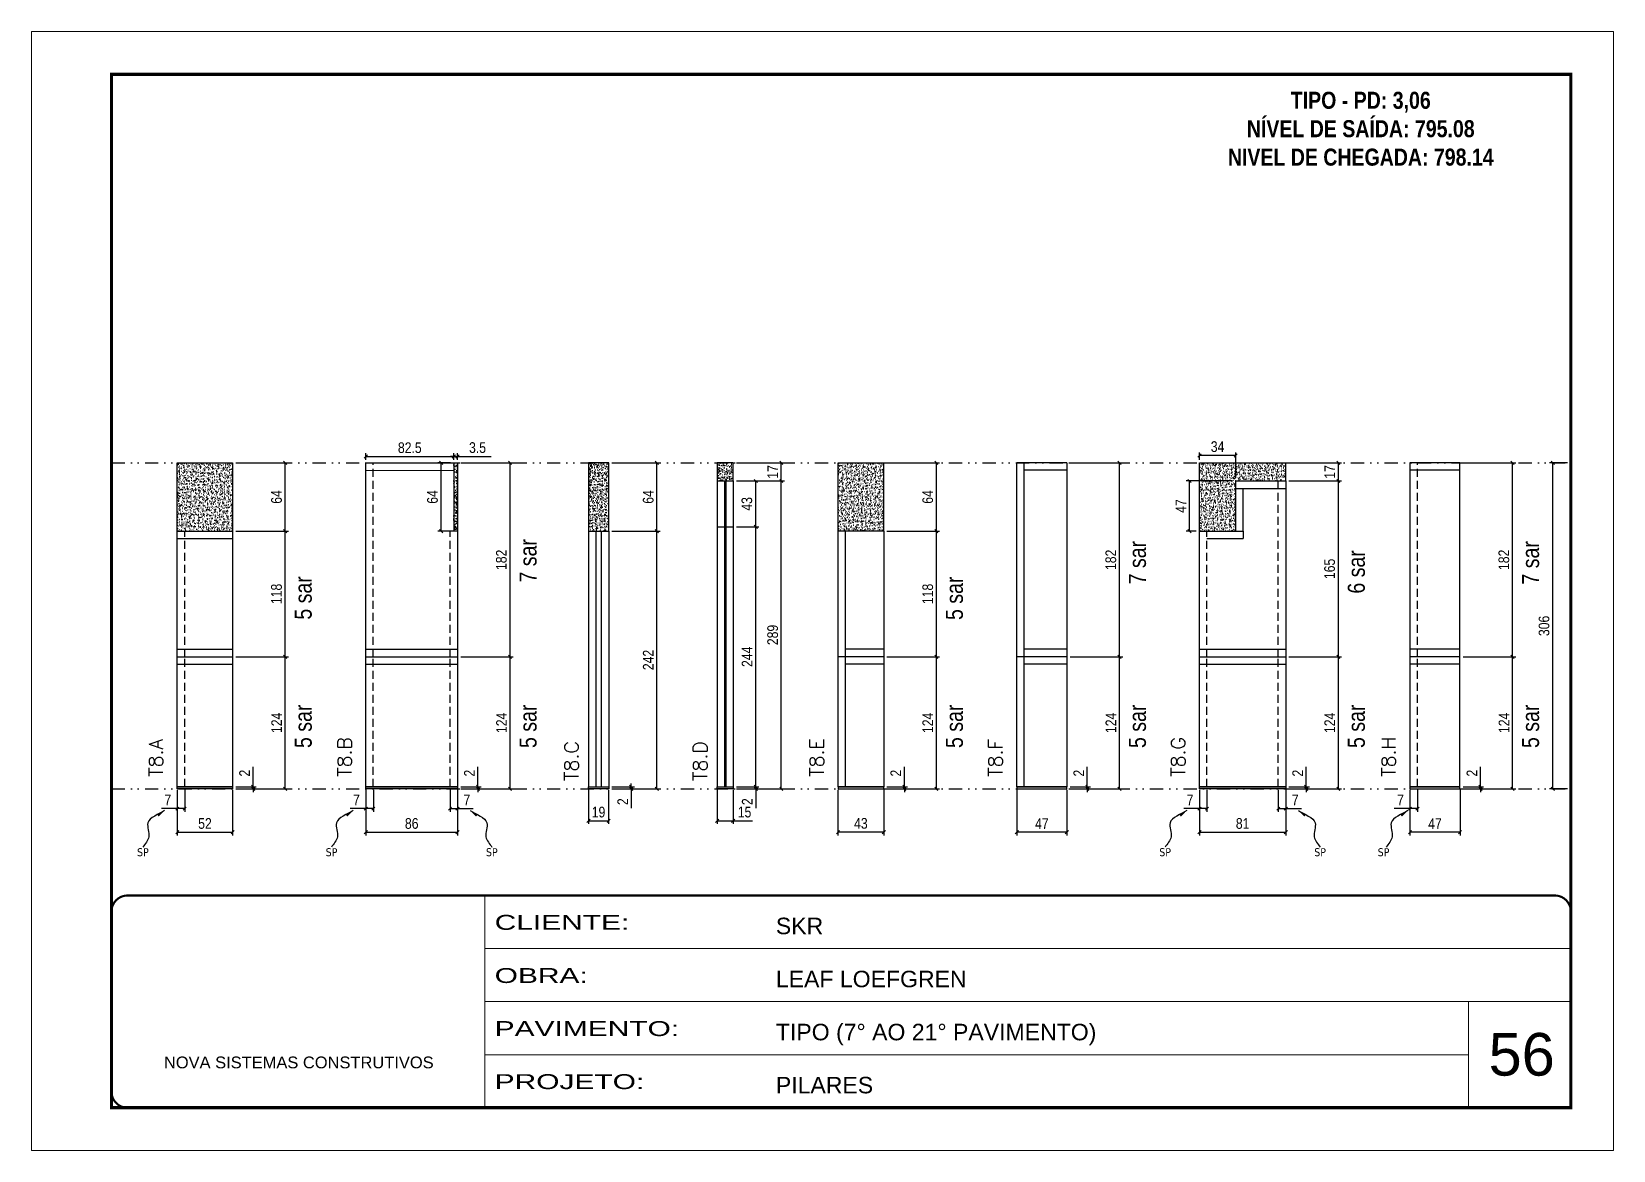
# Model space of a CAD drawing. Extents: x 14400 to 27878, y -21631 to 6985.
# Drawn here: x 19168 to 20653, y -8997 to -7947 of the extents above; entities that cross this region are included whole.
import ezdxf

# ---------------------------------------------------------------- set-up
doc = ezdxf.new("R2010")
doc.units = 0
for name, pattern in [('CONTINUO', [0]), ('DASHED', [0.75, 0.5, -0.25]), ('DIVIDE2', [0.625, 0.25, -0.125, 0, -0.125, 0, -0.125]), ('HIDDEN', [0.375, 0.25, -0.125])]:
    doc.linetypes.add(name, pattern=pattern)
for name, color, linetype, lineweight in [('CARIMBO', 255, 'Continuous', 9), ('Folhas', 255, 'Continuous', 9), ('SARRAFO DE PRESSAO', 251, 'DASHED', 9), ('Texto Seção', 7, 'Continuous', 15)]:
    doc.layers.add(name, color=color, linetype=linetype, lineweight=lineweight)
for name, color, linetype in [('COTA', 241, 'Continuous'), ('NOMENCLATURA', 7, 'Continuous'), ('Nível', 160, 'Continuous'), ('Painéis', 200, 'Continuous'), ('SARR_2.2x7', 40, 'Continuous'), ('Sarrafo de Pressão', 42, 'HIDDEN'), ('texto', 7, 'Continuous')]:
    doc.layers.add(name, color=color, linetype=linetype)
doc.styles.add('ARIAL', font='arial.ttf')
doc.styles.add('ARIAL_NARROW', font='ARIALN.TTF', dxfattribs={"height": 0.2})
doc.styles.add('COTA TECNICA', font='techl___.ttf', dxfattribs={"height": 10})
doc.styles.add('COTA TECNICA-50', font='techl___.ttf', dxfattribs={"height": 10})
doc.styles.add('REGUA-120', font='ROMANS.shx', dxfattribs={"height": 15})
doc.styles.add('ROMANC', font='techb___.ttf', dxfattribs={"height": 2.5})
doc.styles.get("Standard").update_dxf_attribs({"font": 'arial.ttf'})
doc.styles.add('Tecnologia', font='')
doc.styles.get('Tecnologia').set_extended_font_data('Forgotten Futurist')
doc.dimstyles.new('COTA PAINEL-50', dxfattribs={"dimtxt": 10, "dimasz": 3, "dimexe": 3, "dimexo": 3, "dimgap": 3, "dimtad": 1, "dimdec": 1, "dimzin": 12, "dimdsep": 46, "dimtxsty": 'COTA TECNICA-50', "dimblk1": 'OBLIQUE', "dimblk2": 'OBLIQUE', "dimsah": 1, "dimcen": 0.9, "dimclrd": 4, "dimclre": 4, "dimclrt": 240, "dimadec": 1, "dimazin": 3, "dimtfac": 1, "dimtdec": 1, "dimtmove": 0, "dimatfit": 3, "dimfxl": 1, "dimtolj": 1, "dimtzin": 12, "dimarcsym": 0})
doc.dimstyles.new('PAINEL', dxfattribs={"dimtxt": 10, "dimasz": 3, "dimexe": 3, "dimexo": 3, "dimgap": 3, "dimtad": 1, "dimdec": 1, "dimzin": 12, "dimdsep": 46, "dimtxsty": 'COTA TECNICA', "dimblk1": 'OBLIQUE', "dimblk2": 'OBLIQUE', "dimsah": 1, "dimcen": 0.9, "dimclrd": 4, "dimclre": 4, "dimclrt": 240, "dimadec": 1, "dimazin": 3, "dimtfac": 1, "dimtdec": 1, "dimtmove": 0, "dimatfit": 3, "dimfxl": 1, "dimtolj": 1, "dimtzin": 12, "dimarcsym": 0})
doc.dimstyles.get("Standard").update_dxf_attribs({"dimtxt": 0.18, "dimasz": 0.18, "dimexe": 0.18, "dimexo": 0.0625, "dimgap": 0.09, "dimtad": 0, "dimtih": 1, "dimtoh": 1, "dimdec": 4, "dimzin": 0, "dimdsep": 46, "dimtxsty": 'Standard', "dimcen": 0.09, "dimadec": 0, "dimazin": 0, "dimtfac": 1, "dimtdec": 4, "dimtofl": 0, "dimtmove": 0, "dimatfit": 3, "dimfxl": 1, "dimtolj": 1, "dimtzin": 0, "dimarcsym": 0})

msp = doc.modelspace()

# ---------------------------------------------------------------- texts
at = {"layer": 'CARIMBO', "style": 'ARIAL'}
msp.add_text('56', height=40, dxfattribs=at).set_placement((20536.328, -8926.605))
at = {"layer": 'NOMENCLATURA', "style": 'ARIAL_NARROW'}
for s, p in [('7 sar', (19642.508, -8463.771)), ('7 sar', (20214.629, -8465.515)), ('6 sar', (20420.135, -8474.191)), ('7 sar', (20583.705, -8465.691)), ('5 sar', (19431.416, -8498.63)), ('5 sar', (20042.793, -8498.97)), ('5 sar', (19431.416, -8619.142)), ('5 sar', (19642.508, -8619.142)), ('5 sar', (20042.793, -8619.142)), ('5 sar', (20214.629, -8619.142)), ('5 sar', (20420.135, -8619.142)), ('5 sar', (20583.705, -8619.142))]:
    msp.add_text(s, height=16, rotation=90, dxfattribs=at).set_placement(p)
at = {"layer": 'NOMENCLATURA', "color": 2, "insert": (20416.306, -8003.164), "char_height": 16, "attachment_point": 2, "style": 'ROMANC'}
msp.add_mtext_dynamic_manual_height_columns('TIPO - PD: 3,06\\PNÍVEL DE SAÍDA: 795.08\\PNIVEL DE CHEGADA: 798.14', width=432.35115, gutter_width=1, heights=[0], dxfattribs=at)
at = {"layer": 'texto', "color": 0, "char_height": 7.5, "attachment_point": 5}
for insert in [(19272.925, -8716.957), (19450.017, -8716.957), (19600.512, -8716.957), (20232.644, -8716.957), (20378.139, -8716.957), (20437.685, -8716.957)]:
    msp.add_mtext('{\\fTahoma|b0|i0|c0|p34;\\C4;SP}', dxfattribs=dict(at, insert=insert))
at = {"layer": 'Texto Seção', "char_height": 13, "attachment_point": 7, "rotation": 90, "style": 'REGUA-120'}
for s, insert, width in [('T8.A', (19291.702, -8646.215), 285.32988), ('T8.B', (19468.794, -8646.215), 285.32988), ('T8.E', (19912.079, -8646.215), 285.32988), ('T8.F', (20079.916, -8646.215), 285.32988), ('T8.G', (20251.421, -8646.215), 285.32988), ('T8.H', (20448.992, -8646.215), 285.32988), ('T8.C', (19681.798, -8650.054), 370.6998), ('T8.D', (19802.619, -8650.054), 370.6998)]:
    msp.add_mtext(s, dxfattribs=dict(at, insert=insert, width=width))

# ---------------------------------------------------------------- blocks, each defined once
blk = doc.blocks.new('9999999999')
at = {"color": 30, "linetype": 'CONTINUO'}
for p, q in [((98564.6, 34230.2), (98564.6, 34429.4)), ((98564.6, 34379.6), (99584, 34379.6)), ((98564.6, 34329.8), (99488, 34329.8)), ((99584, 34329.8), (99488, 34329.8)), ((99488, 34329.8), (99488, 34230.2)), ((98564.6, 34280), (99488, 34280))]:
    blk.add_line(p, q, dxfattribs=at)
at = {"color": 30, "linetype": 'CONTINUO', "const_width": 2}
blk.add_lwpolyline([(99584, 34230.2), (99584, 34414.4, 0.414214), (99569, 34429.4), (98229, 34429.4, 0.414214), (98214, 34414.4), (98214, 34245.2, 0.414214), (98229, 34230.2), (99584, 34230.2)], format="xyb", dxfattribs=at)
at = {"layer": 'Folhas'}
blk.add_lwpolyline([(98139, 34190.2), (99624, 34190.2), (99624, 35240.2), (98139, 35240.2)], close=True, dxfattribs=at)
at = {"layer": 'Folhas', "color": 30, "const_width": 3}
blk.add_lwpolyline([(98214, 34230.2), (99584, 34230.2), (99584, 35200.2), (98214, 35200.2)], close=True, dxfattribs=at)
at = {"color": 7, "linetype": 'Continuous', "ltscale": 5, "style": 'ARIAL'}
for s, height, p in [('SKR', 15.48, (98837.7, 34393.1)), ('LEAF LOEFGREN', 15.483, (98837.7, 34343.3)), ('TIPO (7° AO 21° PAVIMENTO)', 15.483, (98837.7, 34293.5)), ('NOVA SISTEMAS CONSTRUTIVOS', 11.059, (98263.2, 34267.2)), ('PILARES', 15.48, (98837.7, 34243.7))]:
    blk.add_text(s, height=height, dxfattribs=at).set_placement(p)
at = {"layer": 'Folhas', "color": 7, "style": 'Tecnologia', "width": 1.5}
for s, p in [('CLIENTE:', (98573.7, 34397.2)), ('OBRA:', (98573.7, 34347.3)), ('PAVIMENTO:', (98573.7, 34297.5)), ('PROJETO:', (98573.7, 34247.7))]:
    blk.add_text(s, height=14, dxfattribs=at).set_placement(p)
blk = doc.blocks.new('_Oblique')
at = {"color": 0, "linetype": 'ByBlock', "lineweight": -2}
blk.add_line((-0.5, -0.5), (0.5, 0.5), dxfattribs=at)
blk = doc.blocks.new('*D2604')
at = {"layer": 'COTA', "color": 4, "lineweight": -2, "transparency": 16777216}
for p, q in [((20610.5, -8351.5), (20593.6, -8351.5)), ((20596.6, -8657.5), (20596.6, -8351.5)), ((20610.5, -8657.5), (20593.6, -8657.5))]:
    blk.add_line(p, q, dxfattribs=at)
at = {"layer": 'Defpoints', "color": 0, "transparency": 16777216}
for p in [(20596.6, -8351.5), (20613.5, -8351.5), (20613.5, -8657.5)]:
    blk.add_point(p, dxfattribs=at)
at = {"layer": 'COTA', "color": 4, "lineweight": -2, "transparency": 16777216, "xscale": 3, "yscale": 3, "zscale": 3}
for p, rotation in [((20596.6, -8351.5), 90), ((20596.6, -8657.5), 270)]:
    blk.add_blockref('_Oblique', p, dxfattribs=dict(at, rotation=rotation))
at = {"layer": 'COTA', "color": 240, "transparency": 16777216, "insert": (20588.4, -8504.5), "char_height": 10, "attachment_point": 5, "rotation": 90, "style": 'COTA TECNICA'}
blk.add_mtext('\\A1;306', dxfattribs=at)
blk = doc.blocks.new('*D2607')
at = {"layer": 'COTA', "color": 4, "lineweight": -2, "transparency": 16777216}
for p, q in [((19305.2, -8658.5), (19305.2, -8701.1)), ((19357.2, -8658.5), (19357.2, -8701.1)), ((19305.2, -8698.1), (19357.2, -8698.1))]:
    blk.add_line(p, q, dxfattribs=at)
at = {"layer": 'Defpoints', "color": 0, "transparency": 16777216}
for p in [(19305.2, -8655.5), (19357.2, -8655.5), (19357.2, -8698.1)]:
    blk.add_point(p, dxfattribs=at)
at = {"layer": 'COTA', "color": 4, "lineweight": -2, "transparency": 16777216, "xscale": 3, "yscale": 3, "zscale": 3, "rotation": 180}
blk.add_blockref('_Oblique', (19305.2, -8698.1), dxfattribs=at)
at = {"layer": 'COTA', "color": 4, "lineweight": -2, "transparency": 16777216, "xscale": 3, "yscale": 3, "zscale": 3}
blk.add_blockref('_Oblique', (19357.2, -8698.1), dxfattribs=at)
at = {"layer": 'COTA', "color": 240, "transparency": 16777216, "insert": (19331.2, -8690), "char_height": 10, "attachment_point": 5, "style": 'COTA TECNICA'}
blk.add_mtext('\\A1;52', dxfattribs=at)
blk = doc.blocks.new('*D2608')
at = {"layer": 'COTA', "color": 4, "lineweight": -2, "transparency": 16777216}
for p, q in [((19305.2, -8660.5), (19305.2, -8679)), ((19312.2, -8658.5), (19312.2, -8679)), ((19305.2, -8676), (19290.4, -8676)), ((19312.2, -8676), (19305.2, -8676))]:
    blk.add_line(p, q, dxfattribs=at)
at = {"layer": 'Defpoints', "color": 0, "transparency": 16777216}
for p in [(19305.2, -8657.5), (19312.2, -8655.5), (19305.2, -8676)]:
    blk.add_point(p, dxfattribs=at)
at = {"layer": 'COTA', "color": 4, "lineweight": -2, "transparency": 16777216, "xscale": 3, "yscale": 3, "zscale": 3, "rotation": 180}
blk.add_blockref('_Oblique', (19305.2, -8676), dxfattribs=at)
at = {"layer": 'COTA', "color": 4, "lineweight": -2, "transparency": 16777216, "xscale": 3, "yscale": 3, "zscale": 3}
blk.add_blockref('_Oblique', (19312.2, -8676), dxfattribs=at)
at = {"layer": 'COTA', "color": 240, "transparency": 16777216, "insert": (19296.3, -8667.9), "char_height": 10, "attachment_point": 5, "style": 'COTA TECNICA-50'}
blk.add_mtext('\\A1;7', dxfattribs=at)
blk = doc.blocks.new('*D2609')
at = {"layer": 'COTA', "color": 4, "lineweight": -2, "transparency": 16777216}
for p, q in [((19376.4, -8655.5), (19376.4, -8636.7)), ((19360.2, -8655.5), (19379.4, -8655.5)), ((19360.2, -8657.5), (19379.4, -8657.5)), ((19376.4, -8657.5), (19376.4, -8655.5)), ((19376.4, -8657.5), (19376.4, -8660.5))]:
    blk.add_line(p, q, dxfattribs=at)
at = {"layer": 'Defpoints', "color": 0, "transparency": 16777216}
for p in [(19357.2, -8655.5), (19357.2, -8657.5), (19376.4, -8657.5)]:
    blk.add_point(p, dxfattribs=at)
at = {"layer": 'COTA', "color": 4, "lineweight": -2, "transparency": 16777216, "xscale": 3, "yscale": 3, "zscale": 3}
for p, rotation in [((19376.4, -8655.5), 270), ((19376.4, -8657.5), 90)]:
    blk.add_blockref('_Oblique', p, dxfattribs=dict(at, rotation=rotation))
at = {"layer": 'COTA', "color": 240, "transparency": 16777216, "insert": (19368.4, -8642.7), "char_height": 10, "attachment_point": 5, "rotation": 90, "style": 'COTA TECNICA-50'}
blk.add_mtext('\\A1;2', dxfattribs=at)
blk = doc.blocks.new('*D2610')
at = {"layer": 'COTA', "color": 4, "linetype": 'ByBlock', "lineweight": -2, "transparency": 16777216}
for p, q in [((19360.2, -8533.5), (19409.5, -8533.5)), ((19406.5, -8657.5), (19406.5, -8533.5)), ((19360.2, -8657.5), (19409.5, -8657.5))]:
    blk.add_line(p, q, dxfattribs=at)
at = {"layer": 'Defpoints', "color": 0, "linetype": 'ByBlock', "transparency": 16777216}
for p in [(19357.2, -8533.5), (19406.5, -8533.5), (19357.2, -8657.5)]:
    blk.add_point(p, dxfattribs=at)
at = {"layer": 'COTA', "color": 4, "linetype": 'ByBlock', "lineweight": -2, "transparency": 16777216, "xscale": 3, "yscale": 3, "zscale": 3}
for p, rotation in [((19406.5, -8533.5), 90), ((19406.5, -8657.5), 270)]:
    blk.add_blockref('_Oblique', p, dxfattribs=dict(at, rotation=rotation))
at = {"layer": 'COTA', "color": 240, "linetype": 'ByBlock', "transparency": 16777216, "insert": (19398.5, -8595.5), "char_height": 10, "attachment_point": 5, "rotation": 90, "style": 'COTA TECNICA'}
blk.add_mtext('\\A1;124', dxfattribs=at)
blk = doc.blocks.new('*D2605')
at = {"layer": 'COTA', "color": 4, "linetype": 'ByBlock', "lineweight": -2, "transparency": 16777216}
for p, q in [((19360.2, -8533.5), (19409.5, -8533.5)), ((19406.5, -8657.5), (19406.5, -8533.5)), ((19360.2, -8657.5), (19409.5, -8657.5))]:
    blk.add_line(p, q, dxfattribs=at)
at = {"layer": 'Defpoints', "color": 0, "linetype": 'ByBlock', "transparency": 16777216}
for p in [(19357.2, -8533.5), (19406.5, -8533.5), (19357.2, -8657.5)]:
    blk.add_point(p, dxfattribs=at)
at = {"layer": 'COTA', "color": 4, "linetype": 'ByBlock', "lineweight": -2, "transparency": 16777216, "xscale": 3, "yscale": 3, "zscale": 3}
for p, rotation in [((19406.5, -8533.5), 90), ((19406.5, -8657.5), 270)]:
    blk.add_blockref('_Oblique', p, dxfattribs=dict(at, rotation=rotation))
at = {"layer": 'COTA', "color": 240, "linetype": 'ByBlock', "transparency": 16777216, "insert": (19398.5, -8595.5), "char_height": 10, "attachment_point": 5, "rotation": 90, "style": 'COTA TECNICA'}
blk.add_mtext('\\A1;124', dxfattribs=at)
blk = doc.blocks.new('*D2606')
at = {"layer": 'COTA', "color": 4, "lineweight": -2, "transparency": 16777216}
for p, q in [((19360.2, -8415.5), (19409.5, -8415.5)), ((19406.5, -8533.5), (19406.5, -8415.5)), ((19360.2, -8533.5), (19409.5, -8533.5))]:
    blk.add_line(p, q, dxfattribs=at)
at = {"layer": 'Defpoints', "color": 0, "transparency": 16777216}
for p in [(19357.2, -8415.5), (19406.5, -8415.5), (19357.2, -8533.5)]:
    blk.add_point(p, dxfattribs=at)
at = {"layer": 'COTA', "color": 4, "lineweight": -2, "transparency": 16777216, "xscale": 3, "yscale": 3, "zscale": 3}
for p, rotation in [((19406.5, -8415.5), 90), ((19406.5, -8533.5), 270)]:
    blk.add_blockref('_Oblique', p, dxfattribs=dict(at, rotation=rotation))
at = {"layer": 'COTA', "color": 240, "transparency": 16777216, "insert": (19398.4, -8474.5), "char_height": 10, "attachment_point": 5, "rotation": 90, "style": 'COTA TECNICA'}
blk.add_mtext('\\A1;118', dxfattribs=at)
blk = doc.blocks.new('*D2611')
at = {"layer": 'COTA', "color": 4, "lineweight": -2, "transparency": 16777216}
for p, q in [((19360.2, -8351.5), (19409.5, -8351.5)), ((19406.5, -8415.5), (19406.5, -8351.5)), ((19360.2, -8415.5), (19409.5, -8415.5))]:
    blk.add_line(p, q, dxfattribs=at)
at = {"layer": 'Defpoints', "color": 0, "transparency": 16777216}
for p in [(19357.2, -8351.5), (19406.5, -8351.5), (19357.2, -8415.5)]:
    blk.add_point(p, dxfattribs=at)
at = {"layer": 'COTA', "color": 4, "lineweight": -2, "transparency": 16777216, "xscale": 3, "yscale": 3, "zscale": 3}
for p, rotation in [((19406.5, -8351.5), 90), ((19406.5, -8415.5), 270)]:
    blk.add_blockref('_Oblique', p, dxfattribs=dict(at, rotation=rotation))
at = {"layer": 'COTA', "color": 240, "transparency": 16777216, "insert": (19398.4, -8383.5), "char_height": 10, "attachment_point": 5, "rotation": 90, "style": 'COTA TECNICA'}
blk.add_mtext('\\A1;64', dxfattribs=at)
blk = doc.blocks.new('*D2615')
at = {"layer": 'COTA', "color": 4, "lineweight": -2, "transparency": 16777216}
for p, q in [((19482.3, -8658.5), (19482.3, -8701.1)), ((19568.3, -8658.5), (19568.3, -8701.1)), ((19482.3, -8698.1), (19568.3, -8698.1))]:
    blk.add_line(p, q, dxfattribs=at)
at = {"layer": 'Defpoints', "color": 0, "transparency": 16777216}
for p in [(19482.3, -8655.5), (19568.3, -8655.5), (19568.3, -8698.1)]:
    blk.add_point(p, dxfattribs=at)
at = {"layer": 'COTA', "color": 4, "lineweight": -2, "transparency": 16777216, "xscale": 3, "yscale": 3, "zscale": 3, "rotation": 180}
blk.add_blockref('_Oblique', (19482.3, -8698.1), dxfattribs=at)
at = {"layer": 'COTA', "color": 4, "lineweight": -2, "transparency": 16777216, "xscale": 3, "yscale": 3, "zscale": 3}
blk.add_blockref('_Oblique', (19568.3, -8698.1), dxfattribs=at)
at = {"layer": 'COTA', "color": 240, "transparency": 16777216, "insert": (19525.3, -8690), "char_height": 10, "attachment_point": 5, "style": 'COTA TECNICA'}
blk.add_mtext('\\A1;86', dxfattribs=at)
blk = doc.blocks.new('*D2616')
at = {"layer": 'COTA', "color": 4, "lineweight": -2, "transparency": 16777216}
for p, q in [((19482.3, -8660.5), (19482.3, -8679)), ((19489.3, -8658.5), (19489.3, -8679)), ((19482.3, -8676), (19467.5, -8676)), ((19489.3, -8676), (19482.3, -8676))]:
    blk.add_line(p, q, dxfattribs=at)
at = {"layer": 'Defpoints', "color": 0, "transparency": 16777216}
for p in [(19482.3, -8657.5), (19489.3, -8655.5), (19482.3, -8676)]:
    blk.add_point(p, dxfattribs=at)
at = {"layer": 'COTA', "color": 4, "lineweight": -2, "transparency": 16777216, "xscale": 3, "yscale": 3, "zscale": 3, "rotation": 180}
blk.add_blockref('_Oblique', (19482.3, -8676), dxfattribs=at)
at = {"layer": 'COTA', "color": 4, "lineweight": -2, "transparency": 16777216, "xscale": 3, "yscale": 3, "zscale": 3}
blk.add_blockref('_Oblique', (19489.3, -8676), dxfattribs=at)
at = {"layer": 'COTA', "color": 240, "transparency": 16777216, "insert": (19473.4, -8667.9), "char_height": 10, "attachment_point": 5, "style": 'COTA TECNICA-50'}
blk.add_mtext('\\A1;7', dxfattribs=at)
blk = doc.blocks.new('*D2617')
at = {"layer": 'COTA', "color": 4, "lineweight": -2, "transparency": 16777216}
for p, q in [((19587.5, -8655.5), (19587.5, -8636.7)), ((19571.3, -8655.5), (19590.5, -8655.5)), ((19571.3, -8657.5), (19590.5, -8657.5)), ((19587.5, -8657.5), (19587.5, -8655.5)), ((19587.5, -8657.5), (19587.5, -8660.5))]:
    blk.add_line(p, q, dxfattribs=at)
at = {"layer": 'Defpoints', "color": 0, "transparency": 16777216}
for p in [(19568.3, -8655.5), (19568.3, -8657.5), (19587.5, -8657.5)]:
    blk.add_point(p, dxfattribs=at)
at = {"layer": 'COTA', "color": 4, "lineweight": -2, "transparency": 16777216, "xscale": 3, "yscale": 3, "zscale": 3}
for p, rotation in [((19587.5, -8655.5), 270), ((19587.5, -8657.5), 90)]:
    blk.add_blockref('_Oblique', p, dxfattribs=dict(at, rotation=rotation))
at = {"layer": 'COTA', "color": 240, "transparency": 16777216, "insert": (19579.5, -8642.7), "char_height": 10, "attachment_point": 5, "rotation": 90, "style": 'COTA TECNICA-50'}
blk.add_mtext('\\A1;2', dxfattribs=at)
blk = doc.blocks.new('*D2618')
at = {"layer": 'COTA', "color": 4, "linetype": 'ByBlock', "lineweight": -2, "transparency": 16777216}
for p, q in [((19571.3, -8533.5), (19620.6, -8533.5)), ((19617.6, -8657.5), (19617.6, -8533.5)), ((19571.3, -8657.5), (19620.6, -8657.5))]:
    blk.add_line(p, q, dxfattribs=at)
at = {"layer": 'Defpoints', "color": 0, "linetype": 'ByBlock', "transparency": 16777216}
for p in [(19568.3, -8533.5), (19617.6, -8533.5), (19568.3, -8657.5)]:
    blk.add_point(p, dxfattribs=at)
at = {"layer": 'COTA', "color": 4, "linetype": 'ByBlock', "lineweight": -2, "transparency": 16777216, "xscale": 3, "yscale": 3, "zscale": 3}
for p, rotation in [((19617.6, -8533.5), 90), ((19617.6, -8657.5), 270)]:
    blk.add_blockref('_Oblique', p, dxfattribs=dict(at, rotation=rotation))
at = {"layer": 'COTA', "color": 240, "linetype": 'ByBlock', "transparency": 16777216, "insert": (19609.6, -8595.5), "char_height": 10, "attachment_point": 5, "rotation": 90, "style": 'COTA TECNICA'}
blk.add_mtext('\\A1;124', dxfattribs=at)
blk = doc.blocks.new('*D2613')
at = {"layer": 'COTA', "color": 4, "linetype": 'ByBlock', "lineweight": -2, "transparency": 16777216}
for p, q in [((19571.3, -8533.5), (19620.6, -8533.5)), ((19617.6, -8657.5), (19617.6, -8533.5)), ((19571.3, -8657.5), (19620.6, -8657.5))]:
    blk.add_line(p, q, dxfattribs=at)
at = {"layer": 'Defpoints', "color": 0, "linetype": 'ByBlock', "transparency": 16777216}
for p in [(19568.3, -8533.5), (19617.6, -8533.5), (19568.3, -8657.5)]:
    blk.add_point(p, dxfattribs=at)
at = {"layer": 'COTA', "color": 4, "linetype": 'ByBlock', "lineweight": -2, "transparency": 16777216, "xscale": 3, "yscale": 3, "zscale": 3}
for p, rotation in [((19617.6, -8533.5), 90), ((19617.6, -8657.5), 270)]:
    blk.add_blockref('_Oblique', p, dxfattribs=dict(at, rotation=rotation))
at = {"layer": 'COTA', "color": 240, "linetype": 'ByBlock', "transparency": 16777216, "insert": (19609.6, -8595.5), "char_height": 10, "attachment_point": 5, "rotation": 90, "style": 'COTA TECNICA'}
blk.add_mtext('\\A1;124', dxfattribs=at)
blk = doc.blocks.new('*D2614')
at = {"layer": 'COTA', "color": 4, "lineweight": -2, "transparency": 16777216}
for p, q in [((19571.3, -8351.5), (19620.6, -8351.5)), ((19617.6, -8533.5), (19617.6, -8351.5)), ((19571.3, -8533.5), (19620.6, -8533.5))]:
    blk.add_line(p, q, dxfattribs=at)
at = {"layer": 'Defpoints', "color": 0, "transparency": 16777216}
for p in [(19568.3, -8351.5), (19617.6, -8351.5), (19568.3, -8533.5)]:
    blk.add_point(p, dxfattribs=at)
at = {"layer": 'COTA', "color": 4, "lineweight": -2, "transparency": 16777216, "xscale": 3, "yscale": 3, "zscale": 3}
for p, rotation in [((19617.6, -8351.5), 90), ((19617.6, -8533.5), 270)]:
    blk.add_blockref('_Oblique', p, dxfattribs=dict(at, rotation=rotation))
at = {"layer": 'COTA', "color": 240, "transparency": 16777216, "insert": (19609.5, -8442.5), "char_height": 10, "attachment_point": 5, "rotation": 90, "style": 'COTA TECNICA'}
blk.add_mtext('\\A1;182', dxfattribs=at)
blk = doc.blocks.new('*D2612')
at = {"layer": 'COTA', "color": 4, "lineweight": -2, "transparency": 16777216}
for p, q in [((19561.3, -8658.5), (19561.3, -8679)), ((19568.3, -8660.5), (19568.3, -8679)), ((19561.3, -8676), (19568.3, -8676)), ((19568.3, -8676), (19583, -8676))]:
    blk.add_line(p, q, dxfattribs=at)
at = {"layer": 'Defpoints', "color": 0, "transparency": 16777216}
for p in [(19561.3, -8655.5), (19568.3, -8657.5), (19568.3, -8676)]:
    blk.add_point(p, dxfattribs=at)
at = {"layer": 'COTA', "color": 4, "lineweight": -2, "transparency": 16777216, "xscale": 3, "yscale": 3, "zscale": 3, "rotation": 180}
blk.add_blockref('_Oblique', (19561.3, -8676), dxfattribs=at)
at = {"layer": 'COTA', "color": 4, "lineweight": -2, "transparency": 16777216, "xscale": 3, "yscale": 3, "zscale": 3}
blk.add_blockref('_Oblique', (19568.3, -8676), dxfattribs=at)
at = {"layer": 'COTA', "color": 240, "transparency": 16777216, "insert": (19577.1, -8667.9), "char_height": 10, "attachment_point": 5, "style": 'COTA TECNICA-50'}
blk.add_mtext('\\A1;7', dxfattribs=at)
blk = doc.blocks.new('*D2619')
at = {"layer": 'COTA', "color": 4, "lineweight": -2, "transparency": 16777216}
for p, q in [((19812.1, -8658.5), (19812.1, -8690.4)), ((19827.1, -8658.5), (19827.1, -8690.4)), ((19812.1, -8687.4), (19827.1, -8687.4)), ((19827.1, -8687.4), (19845.4, -8687.4))]:
    blk.add_line(p, q, dxfattribs=at)
at = {"layer": 'Defpoints', "color": 0, "transparency": 16777216}
for p in [(19812.1, -8655.5), (19827.1, -8655.5), (19827.1, -8687.4)]:
    blk.add_point(p, dxfattribs=at)
at = {"layer": 'COTA', "color": 4, "lineweight": -2, "transparency": 16777216, "xscale": 3, "yscale": 3, "zscale": 3, "rotation": 180}
blk.add_blockref('_Oblique', (19812.1, -8687.4), dxfattribs=at)
at = {"layer": 'COTA', "color": 4, "lineweight": -2, "transparency": 16777216, "xscale": 3, "yscale": 3, "zscale": 3}
blk.add_blockref('_Oblique', (19827.1, -8687.4), dxfattribs=at)
at = {"layer": 'COTA', "color": 240, "transparency": 16777216, "insert": (19837.8, -8679.3), "char_height": 10, "attachment_point": 5, "style": 'COTA TECNICA'}
blk.add_mtext('\\A1;15', dxfattribs=at)
blk = doc.blocks.new('*D2620')
at = {"layer": 'COTA', "color": 4, "lineweight": -2, "transparency": 16777216}
for p, q in [((19830.1, -8655.5), (19851.3, -8655.5)), ((19830.1, -8657.5), (19851.3, -8657.5)), ((19848.3, -8655.5), (19848.3, -8652.5)), ((19848.3, -8655.5), (19848.3, -8657.5)), ((19848.3, -8657.5), (19848.3, -8675.6))]:
    blk.add_line(p, q, dxfattribs=at)
at = {"layer": 'Defpoints', "color": 0, "transparency": 16777216}
for p in [(19827.1, -8655.5), (19827.1, -8657.5), (19848.3, -8655.5)]:
    blk.add_point(p, dxfattribs=at)
at = {"layer": 'COTA', "color": 4, "lineweight": -2, "transparency": 16777216, "xscale": 3, "yscale": 3, "zscale": 3}
for p, rotation in [((19848.3, -8655.5), 270), ((19848.3, -8657.5), 90)]:
    blk.add_blockref('_Oblique', p, dxfattribs=dict(at, rotation=rotation))
at = {"layer": 'COTA', "color": 240, "transparency": 16777216, "insert": (19840.3, -8669.5), "char_height": 10, "attachment_point": 5, "rotation": 90, "style": 'COTA TECNICA-50'}
blk.add_mtext('\\A1;2', dxfattribs=at)
blk = doc.blocks.new('*D2621')
at = {"layer": 'COTA', "color": 4, "lineweight": -2, "transparency": 16777216}
for p, q in [((19830.1, -8368.5), (19875.3, -8368.5)), ((19872.3, -8657.5), (19872.3, -8368.5)), ((19830.1, -8657.5), (19875.3, -8657.5))]:
    blk.add_line(p, q, dxfattribs=at)
at = {"layer": 'Defpoints', "color": 0, "transparency": 16777216}
for p in [(19827.1, -8368.5), (19872.3, -8368.5), (19827.1, -8657.5)]:
    blk.add_point(p, dxfattribs=at)
at = {"layer": 'COTA', "color": 4, "lineweight": -2, "transparency": 16777216, "xscale": 3, "yscale": 3, "zscale": 3}
for p, rotation in [((19872.3, -8368.5), 90), ((19872.3, -8657.5), 270)]:
    blk.add_blockref('_Oblique', p, dxfattribs=dict(at, rotation=rotation))
at = {"layer": 'COTA', "color": 240, "transparency": 16777216, "insert": (19864.2, -8513), "char_height": 10, "attachment_point": 5, "rotation": 90, "style": 'COTA TECNICA-50'}
blk.add_mtext('\\A1;289', dxfattribs=at)
blk = doc.blocks.new('*D2625')
at = {"layer": 'COTA', "color": 4, "lineweight": -2, "transparency": 16777216}
for p, q in [((19830.1, -8351.5), (19875.3, -8351.5)), ((19872.3, -8368.5), (19872.3, -8351.5)), ((19830.1, -8368.5), (19875.3, -8368.5))]:
    blk.add_line(p, q, dxfattribs=at)
at = {"layer": 'Defpoints', "color": 0, "transparency": 16777216}
for p in [(19827.1, -8351.5), (19872.3, -8351.5), (19827.1, -8368.5)]:
    blk.add_point(p, dxfattribs=at)
at = {"layer": 'COTA', "color": 4, "lineweight": -2, "transparency": 16777216, "xscale": 3, "yscale": 3, "zscale": 3}
for p, rotation in [((19872.3, -8351.5), 90), ((19872.3, -8368.5), 270)]:
    blk.add_blockref('_Oblique', p, dxfattribs=dict(at, rotation=rotation))
at = {"layer": 'COTA', "color": 240, "transparency": 16777216, "insert": (19864.2, -8360), "char_height": 10, "attachment_point": 5, "rotation": 90, "style": 'COTA TECNICA'}
blk.add_mtext('\\A1;17', dxfattribs=at)
blk = doc.blocks.new('*D2622')
at = {"layer": 'COTA', "color": 4, "lineweight": -2, "transparency": 16777216}
for p, q in [((19691.2, -8658.5), (19691.2, -8690.4)), ((19710.2, -8658.5), (19710.2, -8690.4)), ((19691.2, -8687.4), (19710.2, -8687.4))]:
    blk.add_line(p, q, dxfattribs=at)
at = {"layer": 'Defpoints', "color": 0, "transparency": 16777216}
for p in [(19691.2, -8655.5), (19710.2, -8655.5), (19710.2, -8687.4)]:
    blk.add_point(p, dxfattribs=at)
at = {"layer": 'COTA', "color": 4, "lineweight": -2, "transparency": 16777216, "xscale": 3, "yscale": 3, "zscale": 3, "rotation": 180}
blk.add_blockref('_Oblique', (19691.2, -8687.4), dxfattribs=at)
at = {"layer": 'COTA', "color": 4, "lineweight": -2, "transparency": 16777216, "xscale": 3, "yscale": 3, "zscale": 3}
blk.add_blockref('_Oblique', (19710.2, -8687.4), dxfattribs=at)
at = {"layer": 'COTA', "color": 240, "transparency": 16777216, "insert": (19700.7, -8679.3), "char_height": 10, "attachment_point": 5, "style": 'COTA TECNICA'}
blk.add_mtext('\\A1;19', dxfattribs=at)
blk = doc.blocks.new('*D2623')
at = {"layer": 'COTA', "color": 4, "lineweight": -2, "transparency": 16777216}
for p, q in [((19713.2, -8655.5), (19734.4, -8655.5)), ((19713.2, -8657.5), (19734.4, -8657.5)), ((19731.4, -8655.5), (19731.4, -8652.5)), ((19731.4, -8655.5), (19731.4, -8657.5)), ((19731.4, -8657.5), (19731.4, -8675.6))]:
    blk.add_line(p, q, dxfattribs=at)
at = {"layer": 'Defpoints', "color": 0, "transparency": 16777216}
for p in [(19710.2, -8655.5), (19710.2, -8657.5), (19731.4, -8655.5)]:
    blk.add_point(p, dxfattribs=at)
at = {"layer": 'COTA', "color": 4, "lineweight": -2, "transparency": 16777216, "xscale": 3, "yscale": 3, "zscale": 3}
for p, rotation in [((19731.4, -8655.5), 270), ((19731.4, -8657.5), 90)]:
    blk.add_blockref('_Oblique', p, dxfattribs=dict(at, rotation=rotation))
at = {"layer": 'COTA', "color": 240, "transparency": 16777216, "insert": (19723.4, -8669.5), "char_height": 10, "attachment_point": 5, "rotation": 90, "style": 'COTA TECNICA-50'}
blk.add_mtext('\\A1;2', dxfattribs=at)
blk = doc.blocks.new('*D2624')
at = {"layer": 'COTA', "color": 4, "lineweight": -2, "transparency": 16777216}
for p, q in [((19713.2, -8415.5), (19758.5, -8415.5)), ((19755.5, -8657.5), (19755.5, -8415.5)), ((19713.2, -8657.5), (19758.5, -8657.5))]:
    blk.add_line(p, q, dxfattribs=at)
at = {"layer": 'Defpoints', "color": 0, "transparency": 16777216}
for p in [(19710.2, -8415.5), (19755.5, -8415.5), (19710.2, -8657.5)]:
    blk.add_point(p, dxfattribs=at)
at = {"layer": 'COTA', "color": 4, "lineweight": -2, "transparency": 16777216, "xscale": 3, "yscale": 3, "zscale": 3}
for p, rotation in [((19755.5, -8415.5), 90), ((19755.5, -8657.5), 270)]:
    blk.add_blockref('_Oblique', p, dxfattribs=dict(at, rotation=rotation))
at = {"layer": 'COTA', "color": 240, "transparency": 16777216, "insert": (19747.4, -8536.5), "char_height": 10, "attachment_point": 5, "rotation": 90, "style": 'COTA TECNICA-50'}
blk.add_mtext('\\A1;242', dxfattribs=at)
blk = doc.blocks.new('*D2626')
at = {"layer": 'COTA', "color": 4, "lineweight": -2, "transparency": 16777216}
for p, q in [((19713.2, -8351.5), (19758.5, -8351.5)), ((19755.5, -8415.5), (19755.5, -8351.5)), ((19713.2, -8415.5), (19758.5, -8415.5))]:
    blk.add_line(p, q, dxfattribs=at)
at = {"layer": 'Defpoints', "color": 0, "transparency": 16777216}
for p in [(19710.2, -8351.5), (19755.5, -8351.5), (19710.2, -8415.5)]:
    blk.add_point(p, dxfattribs=at)
at = {"layer": 'COTA', "color": 4, "lineweight": -2, "transparency": 16777216, "xscale": 3, "yscale": 3, "zscale": 3}
for p, rotation in [((19755.5, -8351.5), 90), ((19755.5, -8415.5), 270)]:
    blk.add_blockref('_Oblique', p, dxfattribs=dict(at, rotation=rotation))
at = {"layer": 'COTA', "color": 240, "transparency": 16777216, "insert": (19747.4, -8383.5), "char_height": 10, "attachment_point": 5, "rotation": 90, "style": 'COTA TECNICA'}
blk.add_mtext('\\A1;64', dxfattribs=at)
blk = doc.blocks.new('*D2627')
at = {"layer": 'COTA', "color": 4, "lineweight": -2, "transparency": 16777216}
for p, q in [((19830.1, -8411.5), (19851.3, -8411.5)), ((19848.3, -8655.5), (19848.3, -8411.5)), ((19830.1, -8655.5), (19851.3, -8655.5))]:
    blk.add_line(p, q, dxfattribs=at)
at = {"layer": 'Defpoints', "color": 0, "transparency": 16777216}
for p in [(19827.1, -8411.5), (19848.3, -8411.5), (19827.1, -8655.5)]:
    blk.add_point(p, dxfattribs=at)
at = {"layer": 'COTA', "color": 4, "lineweight": -2, "transparency": 16777216, "xscale": 3, "yscale": 3, "zscale": 3}
for p, rotation in [((19848.3, -8411.5), 90), ((19848.3, -8655.5), 270)]:
    blk.add_blockref('_Oblique', p, dxfattribs=dict(at, rotation=rotation))
at = {"layer": 'COTA', "color": 240, "transparency": 16777216, "insert": (19840.2, -8533.5), "char_height": 10, "attachment_point": 5, "rotation": 90, "style": 'COTA TECNICA'}
blk.add_mtext('\\A1;244', dxfattribs=at)
blk = doc.blocks.new('*D2628')
at = {"layer": 'COTA', "color": 4, "lineweight": -2, "transparency": 16777216}
for p, q in [((19830.1, -8368.5), (19851.3, -8368.5)), ((19848.3, -8411.5), (19848.3, -8368.5)), ((19830.1, -8411.5), (19851.3, -8411.5))]:
    blk.add_line(p, q, dxfattribs=at)
at = {"layer": 'Defpoints', "color": 0, "transparency": 16777216}
for p in [(19827.1, -8368.5), (19848.3, -8368.5), (19827.1, -8411.5)]:
    blk.add_point(p, dxfattribs=at)
at = {"layer": 'COTA', "color": 4, "lineweight": -2, "transparency": 16777216, "xscale": 3, "yscale": 3, "zscale": 3}
for p, rotation in [((19848.3, -8368.5), 90), ((19848.3, -8411.5), 270)]:
    blk.add_blockref('_Oblique', p, dxfattribs=dict(at, rotation=rotation))
at = {"layer": 'COTA', "color": 240, "transparency": 16777216, "insert": (19840, -8390), "char_height": 10, "attachment_point": 5, "rotation": 90, "style": 'COTA TECNICA'}
blk.add_mtext('\\A1;43', dxfattribs=at)
blk = doc.blocks.new('*D2630')
at = {"layer": 'COTA', "color": 4, "lineweight": -2, "transparency": 16777216}
for p, q in [((19925.5, -8658.5), (19925.5, -8701.1)), ((19968.5, -8658.5), (19968.5, -8701.1)), ((19968.5, -8698.1), (19925.5, -8698.1))]:
    blk.add_line(p, q, dxfattribs=at)
at = {"layer": 'Defpoints', "color": 0, "transparency": 16777216}
for p in [(19925.5, -8655.5), (19968.5, -8655.5), (19925.5, -8698.1)]:
    blk.add_point(p, dxfattribs=at)
at = {"layer": 'COTA', "color": 4, "lineweight": -2, "transparency": 16777216, "xscale": 3, "yscale": 3, "zscale": 3, "rotation": 180}
blk.add_blockref('_Oblique', (19925.5, -8698.1), dxfattribs=at)
at = {"layer": 'COTA', "color": 4, "lineweight": -2, "transparency": 16777216, "xscale": 3, "yscale": 3, "zscale": 3}
blk.add_blockref('_Oblique', (19968.5, -8698.1), dxfattribs=at)
at = {"layer": 'COTA', "color": 240, "transparency": 16777216, "insert": (19947, -8689.9), "char_height": 10, "attachment_point": 5, "style": 'COTA TECNICA'}
blk.add_mtext('\\A1;43', dxfattribs=at)
blk = doc.blocks.new('*D2634')
at = {"layer": 'COTA', "color": 4, "linetype": 'ByBlock', "lineweight": -2, "transparency": 16777216}
for p, q in [((19971.5, -8533.5), (20020.9, -8533.5)), ((20017.9, -8657.5), (20017.9, -8533.5)), ((19971.5, -8657.5), (20020.9, -8657.5))]:
    blk.add_line(p, q, dxfattribs=at)
at = {"layer": 'Defpoints', "color": 0, "linetype": 'ByBlock', "transparency": 16777216}
for p in [(19968.5, -8533.5), (20017.9, -8533.5), (19968.5, -8657.5)]:
    blk.add_point(p, dxfattribs=at)
at = {"layer": 'COTA', "color": 4, "linetype": 'ByBlock', "lineweight": -2, "transparency": 16777216, "xscale": 3, "yscale": 3, "zscale": 3}
for p, rotation in [((20017.9, -8533.5), 90), ((20017.9, -8657.5), 270)]:
    blk.add_blockref('_Oblique', p, dxfattribs=dict(at, rotation=rotation))
at = {"layer": 'COTA', "color": 240, "linetype": 'ByBlock', "transparency": 16777216, "insert": (20009.8, -8595.5), "char_height": 10, "attachment_point": 5, "rotation": 90, "style": 'COTA TECNICA'}
blk.add_mtext('\\A1;124', dxfattribs=at)
blk = doc.blocks.new('*D2629')
at = {"layer": 'COTA', "color": 4, "lineweight": -2, "transparency": 16777216}
for p, q in [((19987.8, -8655.5), (19987.8, -8636.7)), ((19971.5, -8655.5), (19990.8, -8655.5)), ((19971.5, -8657.5), (19990.8, -8657.5)), ((19987.8, -8657.5), (19987.8, -8655.5)), ((19987.8, -8657.5), (19987.8, -8660.5))]:
    blk.add_line(p, q, dxfattribs=at)
at = {"layer": 'Defpoints', "color": 0, "transparency": 16777216}
for p in [(19968.5, -8655.5), (19968.5, -8657.5), (19987.8, -8657.5)]:
    blk.add_point(p, dxfattribs=at)
at = {"layer": 'COTA', "color": 4, "lineweight": -2, "transparency": 16777216, "xscale": 3, "yscale": 3, "zscale": 3}
for p, rotation in [((19987.8, -8655.5), 270), ((19987.8, -8657.5), 90)]:
    blk.add_blockref('_Oblique', p, dxfattribs=dict(at, rotation=rotation))
at = {"layer": 'COTA', "color": 240, "transparency": 16777216, "insert": (19979.8, -8642.7), "char_height": 10, "attachment_point": 5, "rotation": 90, "style": 'COTA TECNICA-50'}
blk.add_mtext('\\A1;2', dxfattribs=at)
blk = doc.blocks.new('*D2632')
at = {"layer": 'COTA', "color": 4, "linetype": 'ByBlock', "lineweight": -2, "transparency": 16777216}
for p, q in [((19971.5, -8533.5), (20020.9, -8533.5)), ((20017.9, -8657.5), (20017.9, -8533.5)), ((19971.5, -8657.5), (20020.9, -8657.5))]:
    blk.add_line(p, q, dxfattribs=at)
at = {"layer": 'Defpoints', "color": 0, "linetype": 'ByBlock', "transparency": 16777216}
for p in [(19968.5, -8533.5), (20017.9, -8533.5), (19968.5, -8657.5)]:
    blk.add_point(p, dxfattribs=at)
at = {"layer": 'COTA', "color": 4, "linetype": 'ByBlock', "lineweight": -2, "transparency": 16777216, "xscale": 3, "yscale": 3, "zscale": 3}
for p, rotation in [((20017.9, -8533.5), 90), ((20017.9, -8657.5), 270)]:
    blk.add_blockref('_Oblique', p, dxfattribs=dict(at, rotation=rotation))
at = {"layer": 'COTA', "color": 240, "linetype": 'ByBlock', "transparency": 16777216, "insert": (20009.8, -8595.5), "char_height": 10, "attachment_point": 5, "rotation": 90, "style": 'COTA TECNICA'}
blk.add_mtext('\\A1;124', dxfattribs=at)
blk = doc.blocks.new('*D2633')
at = {"layer": 'COTA', "color": 4, "lineweight": -2, "transparency": 16777216}
for p, q in [((19971.5, -8415.5), (20020.9, -8415.5)), ((20017.9, -8533.5), (20017.9, -8415.5)), ((19971.5, -8533.5), (20020.9, -8533.5))]:
    blk.add_line(p, q, dxfattribs=at)
at = {"layer": 'Defpoints', "color": 0, "transparency": 16777216}
for p in [(19968.5, -8415.5), (20017.9, -8415.5), (19968.5, -8533.5)]:
    blk.add_point(p, dxfattribs=at)
at = {"layer": 'COTA', "color": 4, "lineweight": -2, "transparency": 16777216, "xscale": 3, "yscale": 3, "zscale": 3}
for p, rotation in [((20017.9, -8415.5), 90), ((20017.9, -8533.5), 270)]:
    blk.add_blockref('_Oblique', p, dxfattribs=dict(at, rotation=rotation))
at = {"layer": 'COTA', "color": 240, "transparency": 16777216, "insert": (20009.8, -8474.5), "char_height": 10, "attachment_point": 5, "rotation": 90, "style": 'COTA TECNICA'}
blk.add_mtext('\\A1;118', dxfattribs=at)
blk = doc.blocks.new('*D2631')
at = {"layer": 'COTA', "color": 4, "lineweight": -2, "transparency": 16777216}
for p, q in [((19971.5, -8351.5), (20020.9, -8351.5)), ((20017.9, -8415.5), (20017.9, -8351.5)), ((19971.5, -8415.5), (20020.9, -8415.5))]:
    blk.add_line(p, q, dxfattribs=at)
at = {"layer": 'Defpoints', "color": 0, "transparency": 16777216}
for p in [(19968.5, -8351.5), (20017.9, -8351.5), (19968.5, -8415.5)]:
    blk.add_point(p, dxfattribs=at)
at = {"layer": 'COTA', "color": 4, "lineweight": -2, "transparency": 16777216, "xscale": 3, "yscale": 3, "zscale": 3}
for p, rotation in [((20017.9, -8351.5), 90), ((20017.9, -8415.5), 270)]:
    blk.add_blockref('_Oblique', p, dxfattribs=dict(at, rotation=rotation))
at = {"layer": 'COTA', "color": 240, "transparency": 16777216, "insert": (20009.8, -8383.5), "char_height": 10, "attachment_point": 5, "rotation": 90, "style": 'COTA TECNICA'}
blk.add_mtext('\\A1;64', dxfattribs=at)
blk = doc.blocks.new('*D2635')
at = {"layer": 'COTA', "color": 4, "lineweight": -2, "transparency": 16777216}
for p, q in [((20093.4, -8658.5), (20093.4, -8701.1)), ((20140.4, -8658.5), (20140.4, -8701.1)), ((20140.4, -8698.1), (20093.4, -8698.1))]:
    blk.add_line(p, q, dxfattribs=at)
at = {"layer": 'Defpoints', "color": 0, "transparency": 16777216}
for p in [(20093.4, -8655.5), (20140.4, -8655.5), (20093.4, -8698.1)]:
    blk.add_point(p, dxfattribs=at)
at = {"layer": 'COTA', "color": 4, "lineweight": -2, "transparency": 16777216, "xscale": 3, "yscale": 3, "zscale": 3, "rotation": 180}
blk.add_blockref('_Oblique', (20093.4, -8698.1), dxfattribs=at)
at = {"layer": 'COTA', "color": 4, "lineweight": -2, "transparency": 16777216, "xscale": 3, "yscale": 3, "zscale": 3}
blk.add_blockref('_Oblique', (20140.4, -8698.1), dxfattribs=at)
at = {"layer": 'COTA', "color": 240, "transparency": 16777216, "insert": (20116.9, -8690.1), "char_height": 10, "attachment_point": 5, "style": 'COTA TECNICA'}
blk.add_mtext('\\A1;47', dxfattribs=at)
blk = doc.blocks.new('*D2637')
at = {"layer": 'COTA', "color": 4, "linetype": 'ByBlock', "lineweight": -2, "transparency": 16777216}
for p, q in [((20143.4, -8533.5), (20192.8, -8533.5)), ((20189.8, -8657.5), (20189.8, -8533.5)), ((20143.4, -8657.5), (20192.8, -8657.5))]:
    blk.add_line(p, q, dxfattribs=at)
at = {"layer": 'Defpoints', "color": 0, "linetype": 'ByBlock', "transparency": 16777216}
for p in [(20140.4, -8533.5), (20189.8, -8533.5), (20140.4, -8657.5)]:
    blk.add_point(p, dxfattribs=at)
at = {"layer": 'COTA', "color": 4, "linetype": 'ByBlock', "lineweight": -2, "transparency": 16777216, "xscale": 3, "yscale": 3, "zscale": 3}
for p, rotation in [((20189.8, -8533.5), 90), ((20189.8, -8657.5), 270)]:
    blk.add_blockref('_Oblique', p, dxfattribs=dict(at, rotation=rotation))
at = {"layer": 'COTA', "color": 240, "linetype": 'ByBlock', "transparency": 16777216, "insert": (20181.7, -8595.5), "char_height": 10, "attachment_point": 5, "rotation": 90, "style": 'COTA TECNICA'}
blk.add_mtext('\\A1;124', dxfattribs=at)
blk = doc.blocks.new('*D2636')
at = {"layer": 'COTA', "color": 4, "lineweight": -2, "transparency": 16777216}
for p, q in [((20159.6, -8655.5), (20159.6, -8636.7)), ((20143.4, -8655.5), (20162.6, -8655.5)), ((20143.4, -8657.5), (20162.6, -8657.5)), ((20159.6, -8657.5), (20159.6, -8655.5)), ((20159.6, -8657.5), (20159.6, -8660.5))]:
    blk.add_line(p, q, dxfattribs=at)
at = {"layer": 'Defpoints', "color": 0, "transparency": 16777216}
for p in [(20140.4, -8655.5), (20140.4, -8657.5), (20159.6, -8657.5)]:
    blk.add_point(p, dxfattribs=at)
at = {"layer": 'COTA', "color": 4, "lineweight": -2, "transparency": 16777216, "xscale": 3, "yscale": 3, "zscale": 3}
for p, rotation in [((20159.6, -8655.5), 270), ((20159.6, -8657.5), 90)]:
    blk.add_blockref('_Oblique', p, dxfattribs=dict(at, rotation=rotation))
at = {"layer": 'COTA', "color": 240, "transparency": 16777216, "insert": (20151.6, -8642.7), "char_height": 10, "attachment_point": 5, "rotation": 90, "style": 'COTA TECNICA-50'}
blk.add_mtext('\\A1;2', dxfattribs=at)
blk = doc.blocks.new('*D2638')
at = {"layer": 'COTA', "color": 4, "linetype": 'ByBlock', "lineweight": -2, "transparency": 16777216}
for p, q in [((20143.4, -8533.5), (20192.8, -8533.5)), ((20189.8, -8657.5), (20189.8, -8533.5)), ((20143.4, -8657.5), (20192.8, -8657.5))]:
    blk.add_line(p, q, dxfattribs=at)
at = {"layer": 'Defpoints', "color": 0, "linetype": 'ByBlock', "transparency": 16777216}
for p in [(20140.4, -8533.5), (20189.8, -8533.5), (20140.4, -8657.5)]:
    blk.add_point(p, dxfattribs=at)
at = {"layer": 'COTA', "color": 4, "linetype": 'ByBlock', "lineweight": -2, "transparency": 16777216, "xscale": 3, "yscale": 3, "zscale": 3}
for p, rotation in [((20189.8, -8533.5), 90), ((20189.8, -8657.5), 270)]:
    blk.add_blockref('_Oblique', p, dxfattribs=dict(at, rotation=rotation))
at = {"layer": 'COTA', "color": 240, "linetype": 'ByBlock', "transparency": 16777216, "insert": (20181.7, -8595.5), "char_height": 10, "attachment_point": 5, "rotation": 90, "style": 'COTA TECNICA'}
blk.add_mtext('\\A1;124', dxfattribs=at)
blk = doc.blocks.new('*D2639')
at = {"layer": 'COTA', "color": 4, "lineweight": -2, "transparency": 16777216}
for p, q in [((20143.4, -8351.5), (20192.8, -8351.5)), ((20189.8, -8533.5), (20189.8, -8351.5)), ((20143.4, -8533.5), (20192.8, -8533.5))]:
    blk.add_line(p, q, dxfattribs=at)
at = {"layer": 'Defpoints', "color": 0, "transparency": 16777216}
for p in [(20140.4, -8351.5), (20189.8, -8351.5), (20140.4, -8533.5)]:
    blk.add_point(p, dxfattribs=at)
at = {"layer": 'COTA', "color": 4, "lineweight": -2, "transparency": 16777216, "xscale": 3, "yscale": 3, "zscale": 3}
for p, rotation in [((20189.8, -8351.5), 90), ((20189.8, -8533.5), 270)]:
    blk.add_blockref('_Oblique', p, dxfattribs=dict(at, rotation=rotation))
at = {"layer": 'COTA', "color": 240, "transparency": 16777216, "insert": (20181.7, -8442.5), "char_height": 10, "attachment_point": 5, "rotation": 90, "style": 'COTA TECNICA'}
blk.add_mtext('\\A1;182', dxfattribs=at)
blk = doc.blocks.new('*D2640')
at = {"layer": 'COTA', "color": 4, "lineweight": -2, "transparency": 16777216}
for p, q in [((20264.9, -8658.5), (20264.9, -8701.1)), ((20345.9, -8658.5), (20345.9, -8701.1)), ((20264.9, -8698.1), (20345.9, -8698.1))]:
    blk.add_line(p, q, dxfattribs=at)
at = {"layer": 'Defpoints', "color": 0, "transparency": 16777216}
for p in [(20264.9, -8655.5), (20345.9, -8655.5), (20345.9, -8698.1)]:
    blk.add_point(p, dxfattribs=at)
at = {"layer": 'COTA', "color": 4, "lineweight": -2, "transparency": 16777216, "xscale": 3, "yscale": 3, "zscale": 3, "rotation": 180}
blk.add_blockref('_Oblique', (20264.9, -8698.1), dxfattribs=at)
at = {"layer": 'COTA', "color": 4, "lineweight": -2, "transparency": 16777216, "xscale": 3, "yscale": 3, "zscale": 3}
blk.add_blockref('_Oblique', (20345.9, -8698.1), dxfattribs=at)
at = {"layer": 'COTA', "color": 240, "transparency": 16777216, "insert": (20305.4, -8690), "char_height": 10, "attachment_point": 5, "style": 'COTA TECNICA'}
blk.add_mtext('\\A1;81', dxfattribs=at)
blk = doc.blocks.new('*D2641')
at = {"layer": 'COTA', "color": 4, "lineweight": -2, "transparency": 16777216}
for p, q in [((20264.9, -8660.5), (20264.9, -8679)), ((20271.9, -8658.5), (20271.9, -8679)), ((20264.9, -8676), (20250.2, -8676)), ((20271.9, -8676), (20264.9, -8676))]:
    blk.add_line(p, q, dxfattribs=at)
at = {"layer": 'Defpoints', "color": 0, "transparency": 16777216}
for p in [(20264.9, -8657.5), (20271.9, -8655.5), (20264.9, -8676)]:
    blk.add_point(p, dxfattribs=at)
at = {"layer": 'COTA', "color": 4, "lineweight": -2, "transparency": 16777216, "xscale": 3, "yscale": 3, "zscale": 3, "rotation": 180}
blk.add_blockref('_Oblique', (20264.9, -8676), dxfattribs=at)
at = {"layer": 'COTA', "color": 4, "lineweight": -2, "transparency": 16777216, "xscale": 3, "yscale": 3, "zscale": 3}
blk.add_blockref('_Oblique', (20271.9, -8676), dxfattribs=at)
at = {"layer": 'COTA', "color": 240, "transparency": 16777216, "insert": (20256, -8667.9), "char_height": 10, "attachment_point": 5, "style": 'COTA TECNICA-50'}
blk.add_mtext('\\A1;7', dxfattribs=at)
blk = doc.blocks.new('*D2642')
at = {"layer": 'COTA', "color": 4, "lineweight": -2, "transparency": 16777216}
for p, q in [((20365.1, -8655.5), (20365.1, -8636.7)), ((20348.9, -8655.5), (20368.1, -8655.5)), ((20348.9, -8657.5), (20368.1, -8657.5)), ((20365.1, -8657.5), (20365.1, -8655.5)), ((20365.1, -8657.5), (20365.1, -8660.5))]:
    blk.add_line(p, q, dxfattribs=at)
at = {"layer": 'Defpoints', "color": 0, "transparency": 16777216}
for p in [(20345.9, -8655.5), (20345.9, -8657.5), (20365.1, -8657.5)]:
    blk.add_point(p, dxfattribs=at)
at = {"layer": 'COTA', "color": 4, "lineweight": -2, "transparency": 16777216, "xscale": 3, "yscale": 3, "zscale": 3}
for p, rotation in [((20365.1, -8655.5), 270), ((20365.1, -8657.5), 90)]:
    blk.add_blockref('_Oblique', p, dxfattribs=dict(at, rotation=rotation))
at = {"layer": 'COTA', "color": 240, "transparency": 16777216, "insert": (20357.1, -8642.7), "char_height": 10, "attachment_point": 5, "rotation": 90, "style": 'COTA TECNICA-50'}
blk.add_mtext('\\A1;2', dxfattribs=at)
blk = doc.blocks.new('*D2643')
at = {"layer": 'COTA', "color": 4, "linetype": 'ByBlock', "lineweight": -2, "transparency": 16777216}
for p, q in [((20348.9, -8533.5), (20398.3, -8533.5)), ((20395.3, -8657.5), (20395.3, -8533.5)), ((20348.9, -8657.5), (20398.3, -8657.5))]:
    blk.add_line(p, q, dxfattribs=at)
at = {"layer": 'Defpoints', "color": 0, "linetype": 'ByBlock', "transparency": 16777216}
for p in [(20345.9, -8533.5), (20395.3, -8533.5), (20345.9, -8657.5)]:
    blk.add_point(p, dxfattribs=at)
at = {"layer": 'COTA', "color": 4, "linetype": 'ByBlock', "lineweight": -2, "transparency": 16777216, "xscale": 3, "yscale": 3, "zscale": 3}
for p, rotation in [((20395.3, -8533.5), 90), ((20395.3, -8657.5), 270)]:
    blk.add_blockref('_Oblique', p, dxfattribs=dict(at, rotation=rotation))
at = {"layer": 'COTA', "color": 240, "linetype": 'ByBlock', "transparency": 16777216, "insert": (20387.2, -8595.5), "char_height": 10, "attachment_point": 5, "rotation": 90, "style": 'COTA TECNICA'}
blk.add_mtext('\\A1;124', dxfattribs=at)
blk = doc.blocks.new('*D2644')
at = {"layer": 'COTA', "color": 4, "linetype": 'ByBlock', "lineweight": -2, "transparency": 16777216}
for p, q in [((20348.9, -8533.5), (20398.3, -8533.5)), ((20395.3, -8657.5), (20395.3, -8533.5)), ((20348.9, -8657.5), (20398.3, -8657.5))]:
    blk.add_line(p, q, dxfattribs=at)
at = {"layer": 'Defpoints', "color": 0, "linetype": 'ByBlock', "transparency": 16777216}
for p in [(20345.9, -8533.5), (20395.3, -8533.5), (20345.9, -8657.5)]:
    blk.add_point(p, dxfattribs=at)
at = {"layer": 'COTA', "color": 4, "linetype": 'ByBlock', "lineweight": -2, "transparency": 16777216, "xscale": 3, "yscale": 3, "zscale": 3}
for p, rotation in [((20395.3, -8533.5), 90), ((20395.3, -8657.5), 270)]:
    blk.add_blockref('_Oblique', p, dxfattribs=dict(at, rotation=rotation))
at = {"layer": 'COTA', "color": 240, "linetype": 'ByBlock', "transparency": 16777216, "insert": (20387.2, -8595.5), "char_height": 10, "attachment_point": 5, "rotation": 90, "style": 'COTA TECNICA'}
blk.add_mtext('\\A1;124', dxfattribs=at)
blk = doc.blocks.new('*D2645')
at = {"layer": 'COTA', "color": 4, "lineweight": -2, "transparency": 16777216}
for p, q in [((20348.9, -8368.5), (20398.3, -8368.5)), ((20395.3, -8533.5), (20395.3, -8368.5)), ((20348.9, -8533.5), (20398.3, -8533.5))]:
    blk.add_line(p, q, dxfattribs=at)
at = {"layer": 'Defpoints', "color": 0, "transparency": 16777216}
for p in [(20345.9, -8368.5), (20395.3, -8368.5), (20345.9, -8533.5)]:
    blk.add_point(p, dxfattribs=at)
at = {"layer": 'COTA', "color": 4, "lineweight": -2, "transparency": 16777216, "xscale": 3, "yscale": 3, "zscale": 3}
for p, rotation in [((20395.3, -8368.5), 90), ((20395.3, -8533.5), 270)]:
    blk.add_blockref('_Oblique', p, dxfattribs=dict(at, rotation=rotation))
at = {"layer": 'COTA', "color": 240, "transparency": 16777216, "insert": (20387.1, -8451), "char_height": 10, "attachment_point": 5, "rotation": 90, "style": 'COTA TECNICA'}
blk.add_mtext('\\A1;165', dxfattribs=at)
blk = doc.blocks.new('*D2646')
at = {"layer": 'COTA', "color": 4, "lineweight": -2, "transparency": 16777216}
for p, q in [((20338.9, -8658.5), (20338.9, -8679)), ((20345.9, -8660.5), (20345.9, -8679)), ((20338.9, -8676), (20345.9, -8676)), ((20345.9, -8676), (20360.6, -8676))]:
    blk.add_line(p, q, dxfattribs=at)
at = {"layer": 'Defpoints', "color": 0, "transparency": 16777216}
for p in [(20338.9, -8655.5), (20345.9, -8657.5), (20345.9, -8676)]:
    blk.add_point(p, dxfattribs=at)
at = {"layer": 'COTA', "color": 4, "lineweight": -2, "transparency": 16777216, "xscale": 3, "yscale": 3, "zscale": 3, "rotation": 180}
blk.add_blockref('_Oblique', (20338.9, -8676), dxfattribs=at)
at = {"layer": 'COTA', "color": 4, "lineweight": -2, "transparency": 16777216, "xscale": 3, "yscale": 3, "zscale": 3}
blk.add_blockref('_Oblique', (20345.9, -8676), dxfattribs=at)
at = {"layer": 'COTA', "color": 240, "transparency": 16777216, "insert": (20354.8, -8667.9), "char_height": 10, "attachment_point": 5, "style": 'COTA TECNICA-50'}
blk.add_mtext('\\A1;7', dxfattribs=at)
blk = doc.blocks.new('*D2647')
at = {"layer": 'COTA', "color": 4, "lineweight": -2, "transparency": 16777216}
for p, q in [((20348.9, -8351.5), (20398.3, -8351.5)), ((20395.3, -8368.5), (20395.3, -8351.5)), ((20348.9, -8368.5), (20398.3, -8368.5))]:
    blk.add_line(p, q, dxfattribs=at)
at = {"layer": 'Defpoints', "color": 0, "transparency": 16777216}
for p in [(20345.9, -8351.5), (20395.3, -8351.5), (20345.9, -8368.5)]:
    blk.add_point(p, dxfattribs=at)
at = {"layer": 'COTA', "color": 4, "lineweight": -2, "transparency": 16777216, "xscale": 3, "yscale": 3, "zscale": 3}
for p, rotation in [((20395.3, -8351.5), 90), ((20395.3, -8368.5), 270)]:
    blk.add_blockref('_Oblique', p, dxfattribs=dict(at, rotation=rotation))
at = {"layer": 'COTA', "color": 240, "transparency": 16777216, "insert": (20387.2, -8360), "char_height": 10, "attachment_point": 5, "rotation": 90, "style": 'COTA TECNICA'}
blk.add_mtext('\\A1;17', dxfattribs=at)
blk = doc.blocks.new('*D2648')
at = {"layer": 'COTA', "color": 4, "lineweight": -2, "transparency": 16777216}
for p, q in [((20264.9, -8348.5), (20264.9, -8341.6)), ((20298.9, -8344.6), (20264.9, -8344.6)), ((20298.9, -8365.5), (20298.9, -8341.6))]:
    blk.add_line(p, q, dxfattribs=at)
at = {"layer": 'Defpoints', "color": 0, "transparency": 16777216}
for p in [(20264.9, -8344.6), (20264.9, -8351.5), (20298.9, -8368.5)]:
    blk.add_point(p, dxfattribs=at)
at = {"layer": 'COTA', "color": 4, "lineweight": -2, "transparency": 16777216, "xscale": 3, "yscale": 3, "zscale": 3, "rotation": 180}
blk.add_blockref('_Oblique', (20264.9, -8344.6), dxfattribs=at)
at = {"layer": 'COTA', "color": 4, "lineweight": -2, "transparency": 16777216, "xscale": 3, "yscale": 3, "zscale": 3}
blk.add_blockref('_Oblique', (20298.9, -8344.6), dxfattribs=at)
at = {"layer": 'COTA', "color": 240, "transparency": 16777216, "insert": (20281.9, -8336.3), "char_height": 10, "attachment_point": 5, "style": 'COTA TECNICA'}
blk.add_mtext('\\A1;34', dxfattribs=at)
blk = doc.blocks.new('*D2649')
at = {"layer": 'COTA', "color": 4, "lineweight": -2, "transparency": 16777216}
for p, q in [((20295.9, -8368.5), (20252.5, -8368.5)), ((20255.5, -8415.5), (20255.5, -8368.5)), ((20261.9, -8415.5), (20252.5, -8415.5))]:
    blk.add_line(p, q, dxfattribs=at)
at = {"layer": 'Defpoints', "color": 0, "transparency": 16777216}
for p in [(20255.5, -8368.5), (20298.9, -8368.5), (20264.9, -8415.5)]:
    blk.add_point(p, dxfattribs=at)
at = {"layer": 'COTA', "color": 4, "lineweight": -2, "transparency": 16777216, "xscale": 3, "yscale": 3, "zscale": 3}
for p, rotation in [((20255.5, -8368.5), 90), ((20255.5, -8415.5), 270)]:
    blk.add_blockref('_Oblique', p, dxfattribs=dict(at, rotation=rotation))
at = {"layer": 'COTA', "color": 240, "transparency": 16777216, "insert": (20247.4, -8392), "char_height": 10, "attachment_point": 5, "rotation": 90, "style": 'COTA TECNICA'}
blk.add_mtext('\\A1;47', dxfattribs=at)
blk = doc.blocks.new('*D2650')
at = {"layer": 'COTA', "color": 4, "lineweight": -2, "transparency": 16777216}
for p, q in [((20462.5, -8658.5), (20462.5, -8701.1)), ((20509.5, -8658.5), (20509.5, -8701.1)), ((20509.5, -8698.1), (20462.5, -8698.1))]:
    blk.add_line(p, q, dxfattribs=at)
at = {"layer": 'Defpoints', "color": 0, "transparency": 16777216}
for p in [(20462.5, -8655.5), (20509.5, -8655.5), (20462.5, -8698.1)]:
    blk.add_point(p, dxfattribs=at)
at = {"layer": 'COTA', "color": 4, "lineweight": -2, "transparency": 16777216, "xscale": 3, "yscale": 3, "zscale": 3, "rotation": 180}
blk.add_blockref('_Oblique', (20462.5, -8698.1), dxfattribs=at)
at = {"layer": 'COTA', "color": 4, "lineweight": -2, "transparency": 16777216, "xscale": 3, "yscale": 3, "zscale": 3}
blk.add_blockref('_Oblique', (20509.5, -8698.1), dxfattribs=at)
at = {"layer": 'COTA', "color": 240, "transparency": 16777216, "insert": (20486, -8690.1), "char_height": 10, "attachment_point": 5, "style": 'COTA TECNICA'}
blk.add_mtext('\\A1;47', dxfattribs=at)
blk = doc.blocks.new('*D2651')
at = {"layer": 'COTA', "color": 4, "lineweight": -2, "transparency": 16777216}
for p, q in [((20462.5, -8660.5), (20462.5, -8679)), ((20469.5, -8658.5), (20469.5, -8679)), ((20462.5, -8676), (20447.7, -8676)), ((20469.5, -8676), (20462.5, -8676))]:
    blk.add_line(p, q, dxfattribs=at)
at = {"layer": 'Defpoints', "color": 0, "transparency": 16777216}
for p in [(20462.5, -8657.5), (20469.5, -8655.5), (20462.5, -8676)]:
    blk.add_point(p, dxfattribs=at)
at = {"layer": 'COTA', "color": 4, "lineweight": -2, "transparency": 16777216, "xscale": 3, "yscale": 3, "zscale": 3, "rotation": 180}
blk.add_blockref('_Oblique', (20462.5, -8676), dxfattribs=at)
at = {"layer": 'COTA', "color": 4, "lineweight": -2, "transparency": 16777216, "xscale": 3, "yscale": 3, "zscale": 3}
blk.add_blockref('_Oblique', (20469.5, -8676), dxfattribs=at)
at = {"layer": 'COTA', "color": 240, "transparency": 16777216, "insert": (20453.6, -8667.9), "char_height": 10, "attachment_point": 5, "style": 'COTA TECNICA-50'}
blk.add_mtext('\\A1;7', dxfattribs=at)
blk = doc.blocks.new('*D2653')
at = {"layer": 'COTA', "color": 4, "linetype": 'ByBlock', "lineweight": -2, "transparency": 16777216}
for p, q in [((20512.5, -8533.5), (20561.8, -8533.5)), ((20558.8, -8657.5), (20558.8, -8533.5)), ((20512.5, -8657.5), (20561.8, -8657.5))]:
    blk.add_line(p, q, dxfattribs=at)
at = {"layer": 'Defpoints', "color": 0, "linetype": 'ByBlock', "transparency": 16777216}
for p in [(20509.5, -8533.5), (20558.8, -8533.5), (20509.5, -8657.5)]:
    blk.add_point(p, dxfattribs=at)
at = {"layer": 'COTA', "color": 4, "linetype": 'ByBlock', "lineweight": -2, "transparency": 16777216, "xscale": 3, "yscale": 3, "zscale": 3}
for p, rotation in [((20558.8, -8533.5), 90), ((20558.8, -8657.5), 270)]:
    blk.add_blockref('_Oblique', p, dxfattribs=dict(at, rotation=rotation))
at = {"layer": 'COTA', "color": 240, "linetype": 'ByBlock', "transparency": 16777216, "insert": (20550.8, -8595.5), "char_height": 10, "attachment_point": 5, "rotation": 90, "style": 'COTA TECNICA'}
blk.add_mtext('\\A1;124', dxfattribs=at)
blk = doc.blocks.new('*D2652')
at = {"layer": 'COTA', "color": 4, "lineweight": -2, "transparency": 16777216}
for p, q in [((20528.7, -8655.5), (20528.7, -8636.7)), ((20512.5, -8655.5), (20531.7, -8655.5)), ((20512.5, -8657.5), (20531.7, -8657.5)), ((20528.7, -8657.5), (20528.7, -8655.5)), ((20528.7, -8657.5), (20528.7, -8660.5))]:
    blk.add_line(p, q, dxfattribs=at)
at = {"layer": 'Defpoints', "color": 0, "transparency": 16777216}
for p in [(20509.5, -8655.5), (20509.5, -8657.5), (20528.7, -8657.5)]:
    blk.add_point(p, dxfattribs=at)
at = {"layer": 'COTA', "color": 4, "lineweight": -2, "transparency": 16777216, "xscale": 3, "yscale": 3, "zscale": 3}
for p, rotation in [((20528.7, -8655.5), 270), ((20528.7, -8657.5), 90)]:
    blk.add_blockref('_Oblique', p, dxfattribs=dict(at, rotation=rotation))
at = {"layer": 'COTA', "color": 240, "transparency": 16777216, "insert": (20520.7, -8642.7), "char_height": 10, "attachment_point": 5, "rotation": 90, "style": 'COTA TECNICA-50'}
blk.add_mtext('\\A1;2', dxfattribs=at)
blk = doc.blocks.new('*D2654')
at = {"layer": 'COTA', "color": 4, "linetype": 'ByBlock', "lineweight": -2, "transparency": 16777216}
for p, q in [((20512.5, -8533.5), (20561.8, -8533.5)), ((20558.8, -8657.5), (20558.8, -8533.5)), ((20512.5, -8657.5), (20561.8, -8657.5))]:
    blk.add_line(p, q, dxfattribs=at)
at = {"layer": 'Defpoints', "color": 0, "linetype": 'ByBlock', "transparency": 16777216}
for p in [(20509.5, -8533.5), (20558.8, -8533.5), (20509.5, -8657.5)]:
    blk.add_point(p, dxfattribs=at)
at = {"layer": 'COTA', "color": 4, "linetype": 'ByBlock', "lineweight": -2, "transparency": 16777216, "xscale": 3, "yscale": 3, "zscale": 3}
for p, rotation in [((20558.8, -8533.5), 90), ((20558.8, -8657.5), 270)]:
    blk.add_blockref('_Oblique', p, dxfattribs=dict(at, rotation=rotation))
at = {"layer": 'COTA', "color": 240, "linetype": 'ByBlock', "transparency": 16777216, "insert": (20550.8, -8595.5), "char_height": 10, "attachment_point": 5, "rotation": 90, "style": 'COTA TECNICA'}
blk.add_mtext('\\A1;124', dxfattribs=at)
blk = doc.blocks.new('*D2655')
at = {"layer": 'COTA', "color": 4, "lineweight": -2, "transparency": 16777216}
for p, q in [((20512.5, -8351.5), (20561.8, -8351.5)), ((20558.8, -8533.5), (20558.8, -8351.5)), ((20512.5, -8533.5), (20561.8, -8533.5))]:
    blk.add_line(p, q, dxfattribs=at)
at = {"layer": 'Defpoints', "color": 0, "transparency": 16777216}
for p in [(20509.5, -8351.5), (20558.8, -8351.5), (20509.5, -8533.5)]:
    blk.add_point(p, dxfattribs=at)
at = {"layer": 'COTA', "color": 4, "lineweight": -2, "transparency": 16777216, "xscale": 3, "yscale": 3, "zscale": 3}
for p, rotation in [((20558.8, -8351.5), 90), ((20558.8, -8533.5), 270)]:
    blk.add_blockref('_Oblique', p, dxfattribs=dict(at, rotation=rotation))
at = {"layer": 'COTA', "color": 240, "transparency": 16777216, "insert": (20550.7, -8442.5), "char_height": 10, "attachment_point": 5, "rotation": 90, "style": 'COTA TECNICA'}
blk.add_mtext('\\A1;182', dxfattribs=at)
blk = doc.blocks.new('*D3101')
at = {"layer": 'COTA', "color": 4, "lineweight": -2, "transparency": 16777216}
for p, q in [((19561.8, -8351.5), (19549.9, -8351.5)), ((19552.9, -8415.5), (19552.9, -8351.5)), ((19561.8, -8415.5), (19549.9, -8415.5))]:
    blk.add_line(p, q, dxfattribs=at)
at = {"layer": 'Defpoints', "color": 0, "transparency": 16777216}
for p in [(19552.9, -8351.5), (19564.8, -8351.5), (19564.8, -8415.5)]:
    blk.add_point(p, dxfattribs=at)
at = {"layer": 'COTA', "color": 4, "lineweight": -2, "transparency": 16777216, "xscale": 3, "yscale": 3, "zscale": 3}
for p, rotation in [((19552.9, -8351.5), 90), ((19552.9, -8415.5), 270)]:
    blk.add_blockref('_Oblique', p, dxfattribs=dict(at, rotation=rotation))
at = {"layer": 'COTA', "color": 240, "transparency": 16777216, "insert": (19544.8, -8383.5), "char_height": 10, "attachment_point": 5, "rotation": 90, "style": 'COTA TECNICA'}
blk.add_mtext('\\A1;64', dxfattribs=at)
blk = doc.blocks.new('*D3102')
at = {"layer": 'COTA', "color": 4, "lineweight": -2, "transparency": 16777216}
for p, q in [((19482.3, -8348.5), (19482.3, -8342.5)), ((19482.3, -8345.5), (19564.8, -8345.5)), ((19564.8, -8348.5), (19564.8, -8342.5))]:
    blk.add_line(p, q, dxfattribs=at)
at = {"layer": 'Defpoints', "color": 0, "transparency": 16777216}
for p in [(19564.8, -8345.5), (19482.3, -8351.5), (19564.8, -8351.5)]:
    blk.add_point(p, dxfattribs=at)
at = {"layer": 'COTA', "color": 4, "lineweight": -2, "transparency": 16777216, "xscale": 3, "yscale": 3, "zscale": 3, "rotation": 180}
blk.add_blockref('_Oblique', (19482.3, -8345.5), dxfattribs=at)
at = {"layer": 'COTA', "color": 4, "lineweight": -2, "transparency": 16777216, "xscale": 3, "yscale": 3, "zscale": 3}
blk.add_blockref('_Oblique', (19564.8, -8345.5), dxfattribs=at)
at = {"layer": 'COTA', "color": 240, "transparency": 16777216, "insert": (19523.5, -8337.3), "char_height": 10, "attachment_point": 5, "style": 'COTA TECNICA'}
blk.add_mtext('\\A1;82.5', dxfattribs=at)
blk = doc.blocks.new('*D3103')
at = {"layer": 'COTA', "color": 4, "lineweight": -2, "transparency": 16777216}
for p, q in [((19564.8, -8345.5), (19561.8, -8345.5)), ((19564.8, -8348.5), (19564.8, -8342.5)), ((19564.8, -8345.5), (19568.3, -8345.5)), ((19568.3, -8348.5), (19568.3, -8342.5)), ((19568.3, -8345.5), (19599.9, -8345.5))]:
    blk.add_line(p, q, dxfattribs=at)
at = {"layer": 'Defpoints', "color": 0, "transparency": 16777216}
for p in [(19568.3, -8345.5), (19564.8, -8351.5), (19568.3, -8351.5)]:
    blk.add_point(p, dxfattribs=at)
at = {"layer": 'COTA', "color": 4, "lineweight": -2, "transparency": 16777216, "xscale": 3, "yscale": 3, "zscale": 3}
blk.add_blockref('_Oblique', (19564.8, -8345.5), dxfattribs=at)
at = {"layer": 'COTA', "color": 4, "lineweight": -2, "transparency": 16777216, "xscale": 3, "yscale": 3, "zscale": 3, "rotation": 180}
blk.add_blockref('_Oblique', (19568.3, -8345.5), dxfattribs=at)
at = {"layer": 'COTA', "color": 240, "transparency": 16777216, "insert": (19587.1, -8337.2), "char_height": 10, "attachment_point": 5, "style": 'COTA TECNICA'}
blk.add_mtext('\\A1;3.5', dxfattribs=at)

# ---------------------------------------------------------------- dimensions: what is measured, and where the dimension line sits
at = {"layer": 'COTA'}
for base, p1, p2, picture, middle in [((19564.767, -8345.459), (19482.265, -8351.466), (19564.767, -8351.466), '*D3102', (19523.516, -8337.328)), ((19568.265, -8345.459), (19564.767, -8351.466), (19568.265, -8351.466), '*D3103', (19587.068, -8337.24)), ((20264.892, -8344.555), (20298.892, -8368.466), (20264.892, -8351.466), '*D2648', (20281.892, -8336.335))]:
    dim = msp.add_linear_dim(base=base, p1=p1, p2=p2, dimstyle='PAINEL', dxfattribs=at)
    dim.commit()
    dim.dimension.update_dxf_attribs({"geometry": picture, "text_midpoint": middle})
for base, p1, p2, angle, dimstyle, picture, middle in [((19406.54, -8351.466), (19357.173, -8415.466), (19357.173, -8351.466), 90, 'PAINEL', '*D2611', (19398.438, -8383.466)), ((19552.94, -8351.466), (19564.767, -8415.476), (19564.767, -8351.466), 90, 'PAINEL', '*D3101', (19544.838, -8383.471)), ((19617.632, -8351.466), (19568.265, -8533.466), (19568.265, -8351.466), 90, 'PAINEL', '*D2614', (19609.537, -8442.466)), ((19755.459, -8351.466), (19710.249, -8415.466), (19710.249, -8351.466), 90, 'PAINEL', '*D2626', (19747.357, -8383.466)), ((19872.28, -8351.466), (19827.07, -8368.466), (19827.07, -8351.466), 90, 'PAINEL', '*D2625', (19864.207, -8359.966)), ((20017.917, -8351.466), (19968.55, -8415.466), (19968.55, -8351.466), 90, 'PAINEL', '*D2631', (20009.815, -8383.466)), ((20189.754, -8351.466), (20140.386, -8533.466), (20140.386, -8351.466), 90, 'PAINEL', '*D2639', (20181.658, -8442.466)), ((20395.259, -8351.466), (20345.892, -8368.466), (20345.892, -8351.466), 90, 'PAINEL', '*D2647', (20387.186, -8359.966)), ((20558.83, -8351.466), (20509.462, -8533.466), (20509.462, -8351.466), 90, 'PAINEL', '*D2655', (20550.735, -8442.466)), ((20596.632, -8351.466), (20613.467, -8657.466), (20613.467, -8351.466), 90, 'PAINEL', '*D2604', (20588.413, -8504.466)), ((19872.28, -8368.466), (19827.07, -8657.466), (19827.07, -8368.466), 90, 'COTA PAINEL-50', '*D2621', (19864.178, -8512.966)), ((20255.485, -8368.466), (20264.892, -8415.466), (20298.892, -8368.466), 90, 'PAINEL', '*D2649', (20247.412, -8391.966)), ((20395.259, -8368.466), (20345.892, -8533.466), (20345.892, -8368.466), 90, 'PAINEL', '*D2645', (20387.149, -8450.966)), ((19406.54, -8415.466), (19357.173, -8533.466), (19357.173, -8415.466), 90, 'PAINEL', '*D2606', (19398.445, -8474.466)), ((19755.459, -8415.466), (19710.249, -8657.466), (19710.249, -8415.466), 90, 'COTA PAINEL-50', '*D2624', (19747.386, -8536.466)), ((19848.263, -8411.466), (19827.07, -8655.466), (19827.07, -8411.466), 90, 'PAINEL', '*D2627', (19840.19, -8533.466)), ((20017.917, -8415.466), (19968.55, -8533.466), (19968.55, -8415.466), 90, 'PAINEL', '*D2633', (20009.822, -8474.466)), ((19305.173, -8675.976), (19312.173, -8655.466), (19305.173, -8657.466), 180, 'COTA PAINEL-50', '*D2608', (19296.307, -8667.903)), ((19482.265, -8675.976), (19489.265, -8655.466), (19482.265, -8657.466), 180, 'COTA PAINEL-50', '*D2616', (19473.399, -8667.903)), ((19568.265, -8675.976), (19561.265, -8655.466), (19568.265, -8657.466), 0, 'COTA PAINEL-50', '*D2612', (19577.13, -8667.903)), ((20264.892, -8675.976), (20271.892, -8655.466), (20264.892, -8657.466), 180, 'COTA PAINEL-50', '*D2641', (20256.026, -8667.903)), ((20345.892, -8675.976), (20338.892, -8655.466), (20345.892, -8657.466), 0, 'COTA PAINEL-50', '*D2646', (20354.757, -8667.903)), ((20462.462, -8675.976), (20469.462, -8655.466), (20462.462, -8657.466), 180, 'COTA PAINEL-50', '*D2651', (20453.597, -8667.903))]:
    dim = msp.add_linear_dim(base=base, p1=p1, p2=p2, angle=angle, dimstyle=dimstyle, dxfattribs=at)
    dim.commit()
    dim.dimension.update_dxf_attribs({"geometry": picture, "text_midpoint": middle})
for base, p1, p2, angle, override, picture, middle in [((19848.263, -8368.466), (19827.07, -8411.466), (19827.07, -8368.466), 90, {"dimtmove": 1}, '*D2628', (19840.044, -8389.966)), ((19925.55, -8698.144), (19968.55, -8655.466), (19925.55, -8655.466), 180, {"dimarcsym": 2}, '*D2630', (19947.05, -8689.925)), ((20093.386, -8698.144), (20140.386, -8655.466), (20093.386, -8655.466), 180, {"dimarcsym": 2}, '*D2635', (20116.886, -8690.071)), ((20462.462, -8698.144), (20509.462, -8655.466), (20462.462, -8655.466), 180, {"dimarcsym": 2}, '*D2650', (20485.962, -8690.071))]:
    dim = msp.add_linear_dim(base=base, p1=p1, p2=p2, angle=angle, dimstyle='PAINEL', override=override, dxfattribs=at)
    dim.commit()
    dim.dimension.update_dxf_attribs({"geometry": picture, "text_midpoint": middle})
at = {"layer": 'COTA', "linetype": 'ByBlock'}
for p1, p2, picture, middle in [((19357.173, -8657.466), (19357.173, -8533.466), '*D2610', (19398.467, -8595.466)), ((19357.173, -8657.466), (19357.173, -8533.466), '*D2605', (19398.467, -8595.466)), ((19568.265, -8657.466), (19568.265, -8533.466), '*D2618', (19609.559, -8595.466)), ((19568.265, -8657.466), (19568.265, -8533.466), '*D2613', (19609.559, -8595.466)), ((19968.55, -8657.466), (19968.55, -8533.466), '*D2634', (20009.844, -8595.466)), ((19968.55, -8657.466), (19968.55, -8533.466), '*D2632', (20009.844, -8595.466)), ((20140.386, -8657.466), (20140.386, -8533.466), '*D2637', (20181.68, -8595.466)), ((20140.386, -8657.466), (20140.386, -8533.466), '*D2638', (20181.68, -8595.466)), ((20345.892, -8657.466), (20345.892, -8533.466), '*D2643', (20387.186, -8595.466)), ((20345.892, -8657.466), (20345.892, -8533.466), '*D2644', (20387.186, -8595.466)), ((20509.462, -8657.466), (20509.462, -8533.466), '*D2653', (20550.757, -8595.466)), ((20509.462, -8657.466), (20509.462, -8533.466), '*D2654', (20550.757, -8595.466))]:
    dim = msp.add_aligned_dim(p1=p1, p2=p2, distance=-49.367, dimstyle='PAINEL', dxfattribs=at)
    dim.commit()
    dim.dimension.update_dxf_attribs({"geometry": picture, "text_midpoint": middle})
at = {"layer": 'COTA'}
for base, p1, p2, picture, middle in [((19376.431, -8657.466), (19357.173, -8655.466), (19357.173, -8657.466), '*D2609', (19376.431, -8642.719)), ((19587.523, -8657.466), (19568.265, -8655.466), (19568.265, -8657.466), '*D2617', (19587.523, -8642.719)), ((19987.808, -8657.466), (19968.55, -8655.466), (19968.55, -8657.466), '*D2629', (19987.808, -8642.719)), ((20159.644, -8657.466), (20140.386, -8655.466), (20140.386, -8657.466), '*D2636', (20159.644, -8642.719)), ((20365.15, -8657.466), (20345.892, -8655.466), (20345.892, -8657.466), '*D2642', (20365.15, -8642.719)), ((20528.721, -8657.466), (20509.462, -8655.466), (20509.462, -8657.466), '*D2652', (20528.721, -8642.719)), ((19731.442, -8655.466), (19710.249, -8657.466), (19710.249, -8655.466), '*D2623', (19731.442, -8669.522)), ((19848.263, -8655.466), (19827.07, -8657.466), (19827.07, -8655.466), '*D2620', (19848.263, -8669.522))]:
    dim = msp.add_linear_dim(base=base, p1=p1, p2=p2, angle=90, dimstyle='COTA PAINEL-50', dxfattribs=at)
    dim.commit()
    dim.dimension.update_dxf_attribs({"geometry": picture, "text_midpoint": middle, "dimtype": 160})
for base, p1, p2, picture, middle in [((19357.173, -8698.144), (19305.173, -8655.466), (19357.173, -8655.466), '*D2607', (19331.173, -8690.034)), ((19568.265, -8698.144), (19482.265, -8655.466), (19568.265, -8655.466), '*D2615', (19525.265, -8690.02)), ((19710.249, -8687.36), (19691.249, -8655.466), (19710.249, -8655.466), '*D2622', (19700.749, -8679.272)), ((19827.07, -8687.36), (19812.07, -8655.466), (19827.07, -8655.466), '*D2619', (19837.755, -8679.251)), ((20345.892, -8698.144), (20264.892, -8655.466), (20345.892, -8655.466), '*D2640', (20305.392, -8690.049))]:
    dim = msp.add_linear_dim(base=base, p1=p1, p2=p2, dimstyle='PAINEL', override={"dimarcsym": 2}, dxfattribs=at)
    dim.commit()
    dim.dimension.update_dxf_attribs({"geometry": picture, "text_midpoint": middle})

# ---------------------------------------------------------------- hatches: boundary and pattern name
at = {"layer": 'COTA'}
h = msp.add_hatch(dxfattribs=at)
h.set_pattern_fill('AR-CONC', color=256, scale=0.03)
h.set_pattern_definition([(50, (3621.9685, 0), (5.4655401, -0.4781726), [0.5715, -6.2865]), (355, (3621.9685, 0), (-1.0573026, 5.7317054), [0.4572, -5.0292175]), (100.451445, (3622.424, -0.04), (4.4082374, 5.2535326), [0.4857003, -5.3427073]), (46.1842, (3621.9685, 1.524), (8.1323712, -1.2612698), [0.85725, -9.42975]), (96.63556, (3622.646, 1.419), (7.122124, 7.4227837), [0.7285507, -8.0140682]), (351.18415, (3621.9685, 1.524), (7.122124, 7.4227837), [0.685799, -7.543792]), (21, (3622.7305, 1.143), (4.5484317, -3.067956), [0.5715, -6.2865]), (326, (3622.7305, 1.143), (1.8540609, 5.525639), [0.4572, -5.0292]), (71.451445, (3623.1095, 0.8873), (6.4024926, 2.457683), [0.4857003, -5.3426981]), (37.5, (3621.9685, 0), (0.0926581, 2.53665117), [0, -4.96824, 0, -5.1054, 0, -5.04825]), (7.5, (3621.9685, 0), (2.00458988, 3.00541724), [0, -2.91084, 0, -4.85394, 0, -1.92405]), (327.5, (3620.2692, 0), (4.06771786, -0.17186232), [0, -1.905, 0, -5.9436, 0, -7.8867]), (317.5, (3619.5072, 0), (4.44387544, 0.7627947), [0, -2.4765, 0, -3.94716, 0, -5.6007])])
h.paths.add_polyline_path([(19305.173, -8415.466), (19357.173, -8415.466), (19357.173, -8351.466), (19305.173, -8351.466)])
h = msp.add_hatch(dxfattribs=at)
h.set_pattern_fill('AR-CONC', color=256, scale=0.03)
h.paths.add_polyline_path([(19568.265, -8351.466), (19564.767, -8351.466), (19564.767, -8415.366), (19568.265, -8415.366)])
h = msp.add_hatch(dxfattribs=at)
h.set_pattern_fill('AR-CONC', color=256, scale=0.03)
h.set_pattern_definition([(50, (4238.815, -11440.751), (5.4655401, -0.4781726), [0.5715, -6.2865]), (355, (4238.815, -11440.751), (-1.0573026, 5.7317054), [0.4572, -5.0292175]), (100.451445, (4239.2703, -11440.791), (4.4082374, 5.2535326), [0.4857003, -5.3427073]), (46.1842, (4238.815, -11439.227), (8.1323712, -1.2612698), [0.85725, -9.42975]), (96.63556, (4239.4926, -11439.332), (7.122124, 7.4227837), [0.7285507, -8.0140682]), (351.18415, (4238.815, -11439.227), (7.122124, 7.4227837), [0.685799, -7.543792]), (21, (4239.577, -11439.608), (4.5484317, -3.067956), [0.5715, -6.2865]), (326, (4239.577, -11439.608), (1.8540609, 5.525639), [0.4572, -5.0292]), (71.451445, (4239.956, -11439.864), (6.4024926, 2.457683), [0.4857003, -5.3426981]), (37.5, (4238.8149, -11440.751), (0.0926581, 2.53665117), [0, -4.96824, 0, -5.1054, 0, -5.04825]), (7.5, (4238.8149, -11440.751), (2.00458988, 3.00541724), [0, -2.91084, 0, -4.85394, 0, -1.92405]), (327.5, (4237.1156, -11440.751), (4.06771786, -0.17186232), [0, -1.905, 0, -5.9436, 0, -7.8867]), (317.5, (4236.3536, -11440.751), (4.44387544, 0.7627947), [0, -2.4765, 0, -3.94716, 0, -5.6007])])
h.paths.add_polyline_path([(19710.249, -8351.466), (19691.249, -8351.466), (19691.249, -8415.466), (19710.249, -8415.466)])
h = msp.add_hatch(dxfattribs=at)
h.set_pattern_fill('AR-CONC', color=256, scale=0.03)
h.set_pattern_definition([(50, (4355.636, -11540.751), (5.4655401, -0.4781726), [0.5715, -6.2865]), (355, (4355.636, -11540.751), (-1.0573026, 5.7317054), [0.4572, -5.0292175]), (100.451445, (4356.0915, -11540.791), (4.4082374, 5.2535326), [0.4857003, -5.3427073]), (46.1842, (4355.636, -11539.227), (8.1323712, -1.2612698), [0.85725, -9.42975]), (96.63556, (4356.314, -11539.332), (7.122124, 7.4227837), [0.7285507, -8.0140682]), (351.18415, (4355.636, -11539.227), (7.122124, 7.4227837), [0.685799, -7.543792]), (21, (4356.398, -11539.608), (4.5484317, -3.067956), [0.5715, -6.2865]), (326, (4356.398, -11539.608), (1.8540609, 5.525639), [0.4572, -5.0292]), (71.451445, (4356.777, -11539.864), (6.4024926, 2.457683), [0.4857003, -5.3426981]), (37.5, (4355.636, -11540.751), (0.0926581, 2.53665117), [0, -4.96824, 0, -5.1054, 0, -5.04825]), (7.5, (4355.636, -11540.751), (2.00458988, 3.00541724), [0, -2.91084, 0, -4.85394, 0, -1.92405]), (327.5, (4353.9368, -11540.751), (4.06771786, -0.17186232), [0, -1.905, 0, -5.9436, 0, -7.8867]), (317.5, (4353.1748, -11540.751), (4.44387544, 0.7627947), [0, -2.4765, 0, -3.94716, 0, -5.6007])])
h.paths.add_polyline_path([(19812.07, -8368.466), (19827.07, -8368.466), (19827.07, -8351.466), (19812.07, -8351.466)])
h = msp.add_hatch(dxfattribs=at)
h.set_pattern_fill('AR-CONC', color=256, scale=0.03)
h.set_pattern_definition([(50, (1567.3167, -1148.575), (5.4655401, -0.4781726), [0.5715, -6.2865]), (355, (1567.3167, -1148.575), (-1.0573026, 5.7317054), [0.4572, -5.0292175]), (100.451445, (1567.772, -1148.615), (4.4082374, 5.2535326), [0.4857003, -5.3427073]), (46.1842, (1567.3167, -1147.051), (8.1323712, -1.2612698), [0.85725, -9.42975]), (96.635558, (1567.994, -1147.156), (7.122124, 7.4227837), [0.7285507, -8.0140682]), (351.18415, (1567.317, -1147.051), (7.122124, 7.4227837), [0.685799, -7.543792]), (21, (1568.0787, -1147.432), (4.5484317, -3.0679559), [0.5715, -6.2865]), (326, (1568.0787, -1147.432), (1.8540609, 5.525639), [0.4572, -5.0292]), (71.451445, (1568.4577, -1147.688), (6.4024926, 2.457683), [0.4857003, -5.3426981]), (37.5, (1567.3167, -1148.5751), (0.0926581, 2.53665117), [0, -4.96824, 0, -5.1054, 0, -5.04825]), (7.5, (1567.3167, -1148.575), (2.00458988, 3.00541724), [0, -2.91084, 0, -4.85394, 0, -1.92405]), (327.5, (1565.6174, -1148.5751), (4.06771786, -0.17186232), [0, -1.905, 0, -5.9436, 0, -7.8867]), (317.5, (1564.8554, -1148.575), (4.44387544, 0.7627947), [0, -2.4765, 0, -3.94716, 0, -5.6007])])
h.paths.add_polyline_path([(19968.55, -8351.466), (19925.55, -8351.466), (19925.55, -8415.466), (19968.55, -8415.466)])
h = msp.add_hatch(dxfattribs=at)
h.set_pattern_fill('AR-CONC', color=256, scale=0.03)
h.set_pattern_definition([(50, (-105.168, 0), (5.4655401, -0.4781726), [0.5715, -6.2865]), (355, (-105.168, 0), (-1.0573026, 5.7317054), [0.4572, -5.0292175]), (100.451445, (-104.7127, -0.04), (4.4082374, 5.2535326), [0.4857003, -5.3427073]), (46.1842, (-105.168, 1.524), (8.1323712, -1.2612698), [0.85725, -9.42975]), (96.635558, (-104.4904, 1.419), (7.122124, 7.4227837), [0.7285507, -8.0140682]), (351.18415, (-105.168, 1.524), (7.122124, 7.4227837), [0.685799, -7.543792]), (21, (-104.406, 1.143), (4.5484317, -3.0679559), [0.5715, -6.2865]), (326, (-104.406, 1.143), (1.8540609, 5.525639), [0.4572, -5.0292]), (71.451445, (-104.027, 0.8873), (6.4024926, 2.4576831), [0.4857003, -5.3426981]), (37.5, (-105.1681, 0), (0.0926581, 2.53665117), [0, -4.96824, 0, -5.1054, 0, -5.04825]), (7.5, (-105.1681, 0), (2.00458988, 3.00541724), [0, -2.91084, 0, -4.85394, 0, -1.92405]), (327.5, (-106.8674, 0), (4.06771786, -0.17186232), [0, -1.905, 0, -5.9436, 0, -7.8867]), (317.5, (-107.6294, 0), (4.44387544, 0.76279473), [0, -2.4765, 0, -3.94716, 0, -5.6007])])
h.paths.add_polyline_path([(20298.892, -8368.466), (20345.892, -8368.466), (20345.892, -8351.466), (20264.892, -8351.466), (20264.892, -8415.466), (20298.892, -8415.466)])

# ---------------------------------------------------------------- linework, layer by layer
for p, q in [((19305.173, -8415.466), (19305.173, -8351.466)), ((19305.173, -8351.466), (19357.173, -8351.466)), ((19357.173, -8351.466), (19357.173, -8415.466)), ((19564.767, -8351.466), (19568.265, -8351.466)), ((19568.265, -8351.466), (19568.265, -8415.366)), ((19925.55, -8415.466), (19925.55, -8351.466)), ((19925.55, -8351.466), (19968.55, -8351.466)), ((19968.55, -8415.466), (19968.55, -8351.466)), ((20264.892, -8415.466), (20264.892, -8351.466)), ((20264.892, -8351.466), (20345.892, -8351.466)), ((20345.892, -8368.466), (20345.892, -8351.466)), ((20298.892, -8415.466), (20305.892, -8415.466)), ((20305.892, -8415.466), (20305.892, -8422.466))]:
    msp.add_line(p, q, dxfattribs=at)
for points in [[(19691.249, -8415.466), (19710.249, -8415.466), (19710.249, -8351.466), (19691.249, -8351.466)], [(19812.07, -8368.466), (19827.07, -8368.466), (19827.07, -8351.466), (19812.07, -8351.466)]]:
    msp.add_lwpolyline(points, close=True, dxfattribs=at)
at = {"layer": 'Nível', "color": 4, "linetype": 'DIVIDE2', "ltscale": 50}
for p, q in [((19243.467, -8351.466), (20613.467, -8351.466)), ((19243.467, -8657.466), (20613.467, -8657.466))]:
    msp.add_line(p, q, dxfattribs=at)
at = {"layer": 'Painéis'}
for p, q in [((19482.265, -8655.466), (19482.265, -8351.466)), ((19482.265, -8351.466), (19564.767, -8351.466)), ((19564.767, -8351.466), (19564.767, -8415.476)), ((20093.386, -8655.466), (20093.386, -8351.466)), ((20140.386, -8351.466), (20093.386, -8351.466)), ((20140.386, -8351.466), (20140.386, -8655.466)), ((20462.462, -8351.466), (20462.462, -8655.466)), ((20509.462, -8351.466), (20462.462, -8351.466)), ((20509.462, -8655.466), (20509.462, -8351.466)), ((19812.07, -8368.466), (19812.07, -8655.466)), ((19812.07, -8368.466), (19827.07, -8368.466)), ((19827.07, -8368.466), (19827.07, -8655.466)), ((20298.892, -8415.466), (20298.892, -8368.466)), ((20298.892, -8368.466), (20345.892, -8368.466)), ((20345.892, -8368.466), (20345.892, -8655.466)), ((19305.173, -8655.466), (19305.173, -8415.466)), ((19305.173, -8415.466), (19357.173, -8415.466)), ((19357.173, -8415.466), (19357.173, -8655.466)), ((19561.265, -8415.366), (19568.265, -8415.366)), ((19568.265, -8415.366), (19568.265, -8655.466)), ((19691.249, -8415.466), (19691.249, -8655.466)), ((19691.249, -8415.466), (19710.249, -8415.466)), ((19710.249, -8415.466), (19710.249, -8655.466)), ((19812.07, -8411.466), (19827.07, -8411.466)), ((19925.55, -8655.466), (19925.55, -8415.466)), ((19968.55, -8415.466), (19925.55, -8415.466)), ((19968.55, -8415.466), (19968.55, -8655.466)), ((20264.892, -8655.466), (20264.892, -8415.466)), ((20264.892, -8415.466), (20298.892, -8415.466)), ((19305.173, -8533.466), (19357.173, -8533.466)), ((19482.265, -8533.466), (19568.265, -8533.466)), ((19968.55, -8533.466), (19925.55, -8533.466)), ((20140.386, -8533.466), (20093.386, -8533.466)), ((20264.892, -8533.466), (20345.892, -8533.466)), ((20509.462, -8533.466), (20462.462, -8533.466)), ((19357.173, -8655.466), (19305.173, -8655.466)), ((19568.265, -8655.466), (19482.265, -8655.466)), ((19691.249, -8655.466), (19710.249, -8655.466)), ((19691.249, -8657.466), (19691.249, -8655.466)), ((19710.249, -8657.466), (19691.249, -8657.466)), ((19710.249, -8655.466), (19710.249, -8657.466)), ((19812.07, -8655.466), (19827.07, -8655.466)), ((19812.07, -8657.466), (19812.07, -8655.466)), ((19827.07, -8657.466), (19812.07, -8657.466)), ((19827.07, -8655.466), (19827.07, -8657.466)), ((19925.55, -8655.466), (19968.55, -8655.466)), ((20093.386, -8655.466), (20140.386, -8655.466)), ((20345.892, -8655.466), (20264.892, -8655.466)), ((20462.462, -8655.466), (20509.462, -8655.466))]:
    msp.add_line(p, q, dxfattribs=at)
for points in [[(19305.173, -8655.466), (19357.173, -8655.466), (19357.173, -8657.466), (19305.173, -8657.466)], [(19482.265, -8655.466), (19568.265, -8655.466), (19568.265, -8657.466), (19482.265, -8657.466)], [(19968.55, -8655.466), (19925.55, -8655.466), (19925.55, -8657.466), (19968.55, -8657.466)], [(20140.386, -8655.466), (20093.386, -8655.466), (20093.386, -8657.466), (20140.386, -8657.466)], [(20264.892, -8655.466), (20345.892, -8655.466), (20345.892, -8657.466), (20264.892, -8657.466)], [(20509.462, -8655.466), (20462.462, -8655.466), (20462.462, -8657.466), (20509.462, -8657.466)]]:
    msp.add_lwpolyline(points, close=True, dxfattribs=at)
at = {"layer": 'SARR_2.2x7'}
for p, q in [((19482.265, -8358.466), (19564.767, -8358.576)), ((20100.386, -8533.466), (20100.386, -8351.466)), ((20140.386, -8358.466), (20100.386, -8358.466)), ((20509.462, -8358.466), (20462.462, -8358.466)), ((19819.07, -8368.466), (19819.07, -8655.466)), ((19820.07, -8368.466), (19820.07, -8655.466)), ((20298.892, -8375.466), (20345.892, -8375.466)), ((20305.892, -8415.466), (20305.892, -8375.466)), ((19698.249, -8415.466), (19698.249, -8655.466)), ((19703.249, -8415.466), (19703.249, -8655.466)), ((19932.55, -8533.466), (19932.55, -8415.466)), ((19305.173, -8422.466), (19357.173, -8422.466)), ((20271.892, -8422.466), (20305.892, -8422.466)), ((19305.173, -8526.466), (19357.173, -8526.466)), ((19482.265, -8526.466), (19568.265, -8526.466)), ((19968.55, -8526.466), (19932.55, -8526.466)), ((19932.55, -8655.466), (19932.55, -8533.466)), ((20140.386, -8526.466), (20100.386, -8526.466)), ((20100.386, -8655.466), (20100.386, -8533.466)), ((20264.892, -8526.466), (20345.892, -8526.466)), ((20509.462, -8526.466), (20462.462, -8526.466)), ((19305.173, -8540.466), (19357.173, -8540.466)), ((19482.265, -8540.466), (19568.265, -8540.466)), ((19968.55, -8540.466), (19932.55, -8540.466)), ((20140.386, -8540.466), (20100.386, -8540.466)), ((20264.892, -8540.466), (20345.892, -8540.466)), ((20509.462, -8540.466), (20462.462, -8540.466))]:
    msp.add_line(p, q, dxfattribs=at)
at = {"layer": 'Sarrafo de Pressão', "ltscale": 30}
for p, q in [((19489.265, -8533.466), (19489.265, -8351.466)), ((20469.462, -8533.466), (20469.462, -8351.466)), ((20338.892, -8533.466), (20338.892, -8368.466)), ((19312.173, -8533.466), (19312.173, -8415.466)), ((19561.265, -8533.466), (19561.265, -8415.366)), ((20271.892, -8533.466), (20271.892, -8415.466)), ((19312.173, -8655.466), (19312.173, -8533.466)), ((19489.265, -8655.466), (19489.265, -8533.466)), ((19561.265, -8655.466), (19561.265, -8533.466)), ((20271.892, -8655.466), (20271.892, -8533.466)), ((20338.892, -8655.466), (20338.892, -8533.466)), ((20469.462, -8655.466), (20469.462, -8533.466))]:
    msp.add_line(p, q, dxfattribs=at)

# ---------------------------------------------------------------- block references
at = {"layer": 'SARRAFO DE PRESSAO', "color": 6, "linetype": 'ByBlock'}
msp.add_blockref('9999999999', (-78970.511, -43186.954), dxfattribs=at)

msp.set_redraw_order([(e.dxf.handle, doc.entitydb.next_handle()) for e in msp.query("TEXT MTEXT ATTDEF DIMENSION ARC_DIMENSION")])  # texts and dimensions are drawn at this point

# ---------------------------------------------------------------- leaders
at = {"layer": 'COTA', "path_type": 1}
for points in [[(19293.344, -8677.647), (19277.558, -8689.482), (19278.483, -8702.488), (19272.931, -8712.27)], [(19470.436, -8677.647), (19454.651, -8689.482), (19455.576, -8702.488), (19450.023, -8712.27)], [(19580.094, -8677.647), (19595.879, -8689.482), (19594.954, -8702.488), (19600.507, -8712.27)], [(20253.063, -8677.647), (20237.277, -8689.482), (20238.202, -8702.488), (20232.65, -8712.27)], [(20357.721, -8677.647), (20373.506, -8689.482), (20372.581, -8702.488), (20378.133, -8712.27)], [(20460.633, -8677.647), (20444.848, -8689.482), (20445.773, -8702.488), (20440.221, -8712.27)]]:
    msp.add_leader(points, dimstyle='Standard', override={"dimasz": 8}, dxfattribs=at)

doc.saveas('drawing.dxf')
